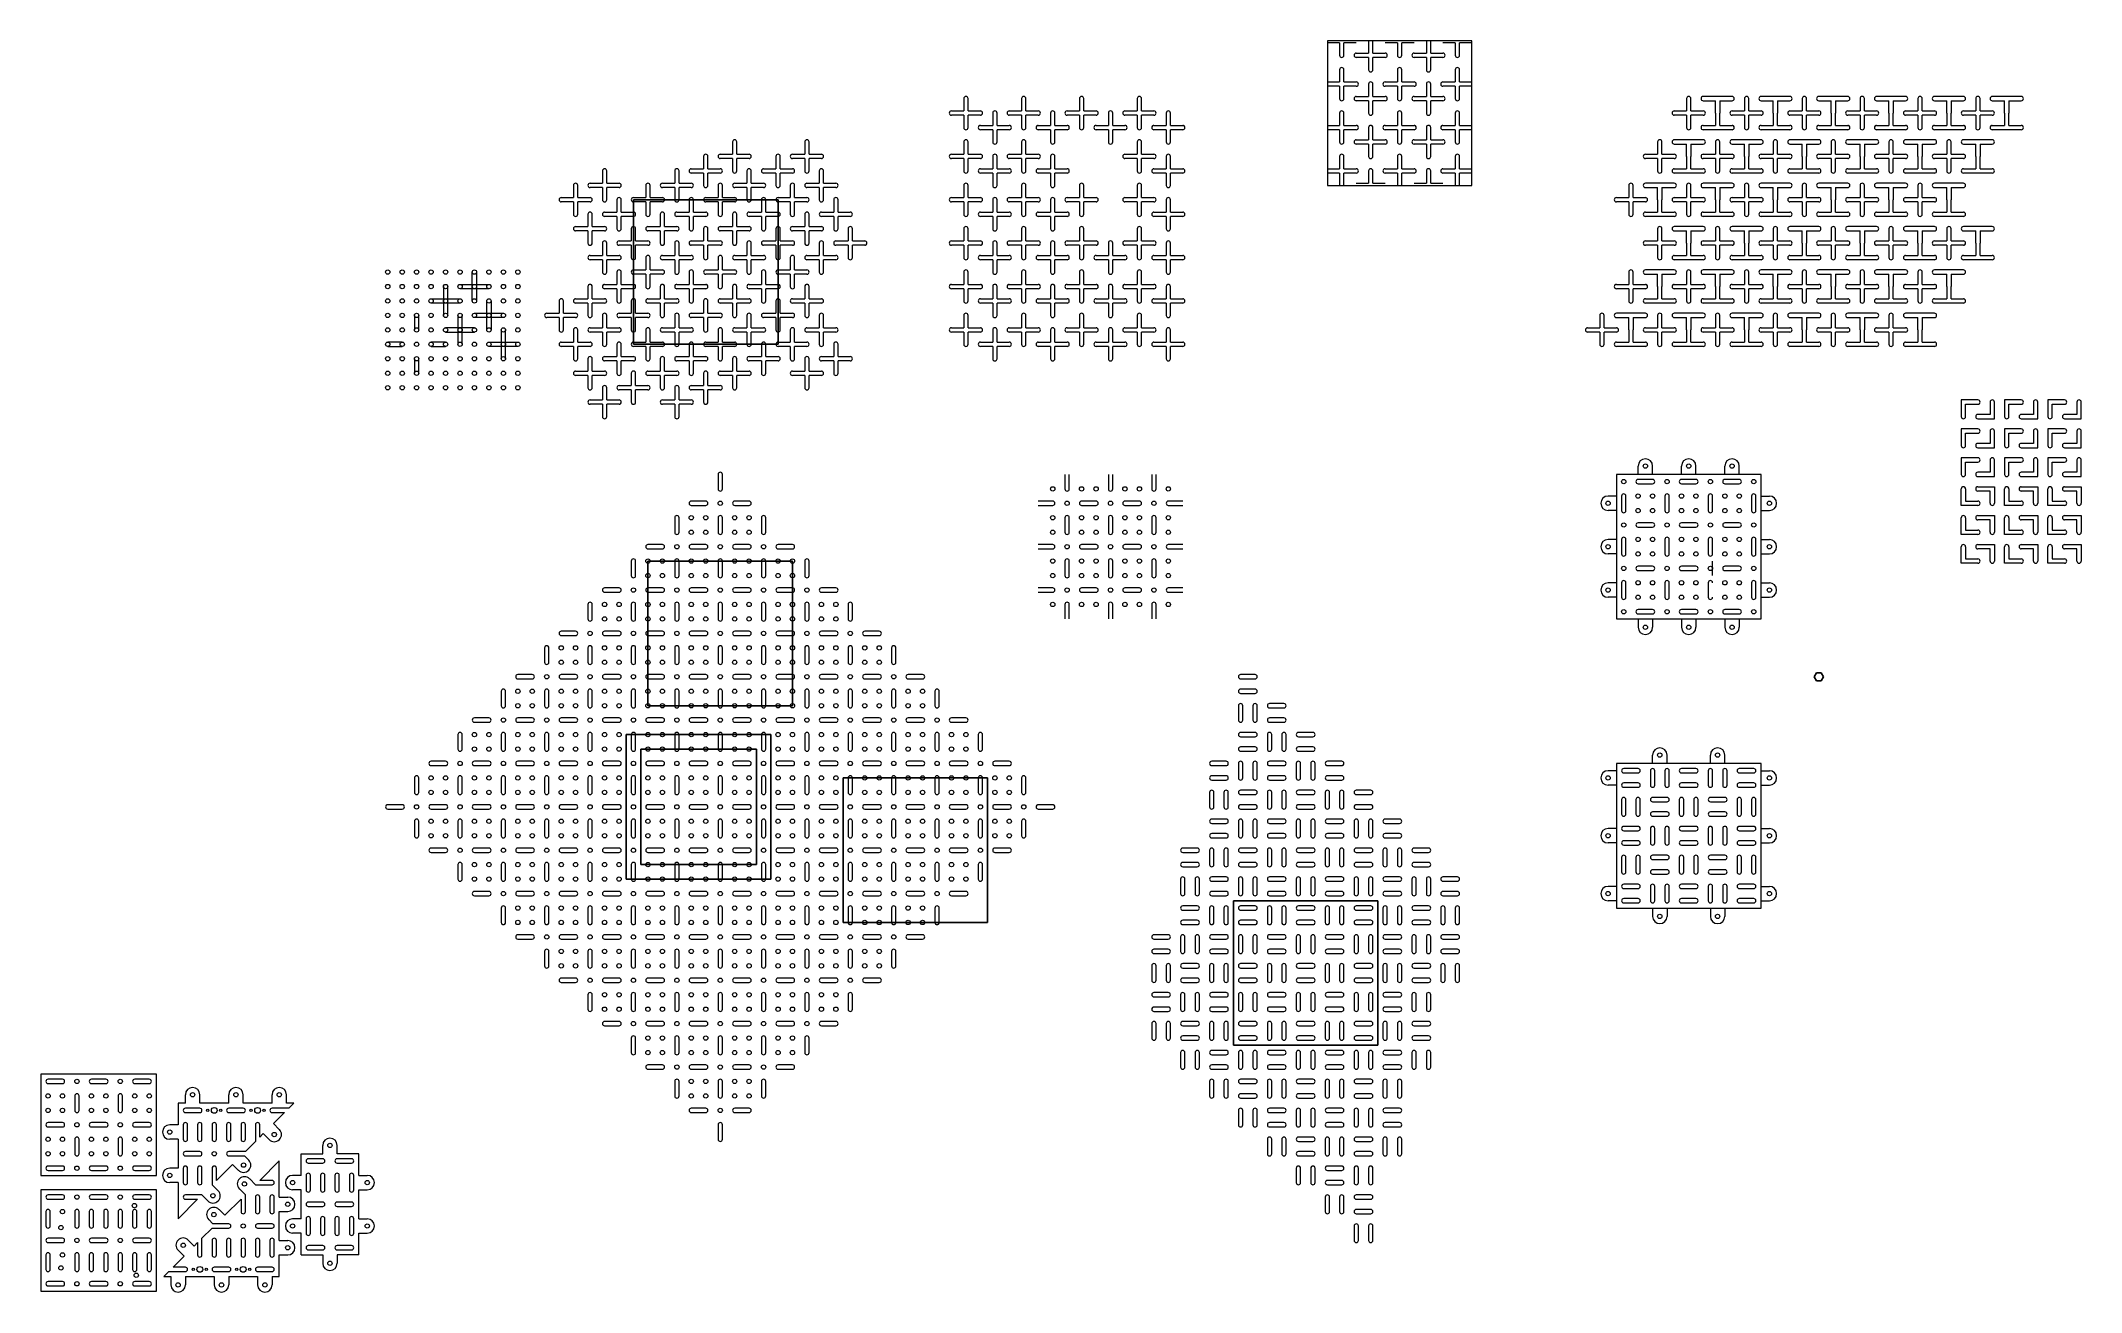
# Model space of a CAD drawing. Header units: millimetres. Extents: x -240 to 1172, y -616 to 250.
import ezdxf

# ---------------------------------------------------------------- set-up
doc = ezdxf.new("R2010")
doc.units = ezdxf.units.MM
doc.layers.get('0').update_dxf_attribs({"lineweight": 25, "true_color": 0xffffff})
doc.layers.add('20', color=3, linetype='Continuous', true_color=0x00ff00)
doc.layers.add('layer 1', color=1, linetype='Continuous', lineweight=0, true_color=0xff0000)
doc.layers.add('lazerCut', color=1, linetype='Continuous', lineweight=0, true_color=0xff0000)

# ---------------------------------------------------------------- blocks, each defined once
blk = doc.blocks.new('sweetole')
at = {"layer": 'lazerCut'}
for p, q in [((-10, 1.5), (-1.5, 1.5)), ((-1.5, 10), (-1.5, 1.5)), ((1.5, 1.5), (1.5, 10)), ((1.5, 1.5), (10, 1.5)), ((-1.5, -1.5), (-10, -1.5)), ((-1.5, -1.5), (-1.5, -10)), ((10, -1.5), (1.5, -1.5)), ((1.5, -10), (1.5, -1.5))]:
    blk.add_line(p, q, dxfattribs=at)
for centre, start, end in [((-10, 0), 90, 270), ((0, 10), 0, 180), ((10, 0), 270, 90), ((0, -10), 180, 0)]:
    blk.add_arc(centre, 1.5, start, end, dxfattribs=at)
blk = doc.blocks.new('block 2')
at = {"layer": '20'}
for p, q in [((0, 6.5), (-2.8, 4.8)), ((-2.8, 1.6), (-2.8, 4.8)), ((-2.8, 1.6), (0, 0)), ((0, 6.5), (2.8, 4.8)), ((2.8, 1.6), (0, 0)), ((2.8, 1.6), (2.8, 4.8))]:
    blk.add_line(p, q, dxfattribs=at)
blk = doc.blocks.new('block 3')
at = {"layer": '20'}
blk.add_blockref('block 2', (0, -3.2), dxfattribs=at)
blk = doc.blocks.new('unSweetHole')
at = {"layer": 'lazerCut'}
for p, q in [((10, 11.5), (-10, 11.5)), ((-10, 8.5), (-1.5, 8.5)), ((-1.5, 0), (-1.5, 8.5)), ((-1.5, 0), (-1.5, -8.5)), ((1.5, 8.5), (1.5, 0)), ((1.5, 8.5), (10, 8.5)), ((1.5, -8.5), (1.5, 0)), ((-10, -8.5), (-1.5, -8.5)), ((10, -11.5), (-10, -11.5)), ((1.5, -8.5), (10, -8.5))]:
    blk.add_line(p, q, dxfattribs=at)
for centre, start, end in [((-10, 10), 90, 270), ((10, 10), 270, 90), ((-10, -10), 90, 270), ((10, -10), 270, 90)]:
    blk.add_arc(centre, 1.5, start, end, dxfattribs=at)

msp = doc.modelspace()

# ---------------------------------------------------------------- linework, layer by layer
for p, q in [((270, 140), (170, 140)), ((170, 140), (170, 40)), ((270, 40), (270, 140)), ((170, 40), (270, 40)), ((280, -110), (180, -110)), ((180, -110), (180, -210)), ((280, -210), (280, -110)), ((180, -210), (280, -210)), ((265, -230), (165, -230)), ((165, -230), (165, -330)), ((265, -330), (265, -230)), ((255.2, -240), (175.2, -240)), ((175.2, -240), (175.2, -320)), ((255.2, -320), (255.2, -240)), ((415, -260), (315, -260)), ((315, -260), (315, -360)), ((415, -360), (415, -260)), ((175.2, -320), (255.2, -320)), ((165, -330), (265, -330)), ((685, -345), (585, -345)), ((585, -345), (585, -445)), ((685, -445), (685, -345)), ((315, -360), (415, -360)), ((585, -445), (685, -445))]:
    msp.add_line(p, q)
at = {"layer": 'layer 1'}
for centre in [(-124.5, -490), (-115.5, -490), (-94.5, -490), (-85.5, -490), (-134.5, -600), (-125.5, -600), (-104.5, -600), (-95.5, -600)]:
    msp.add_circle(centre, 0.8, dxfattribs=at)
at = {"layer": 'layer 1', "lineweight": 0}
for centre in [(-120, -490), (-90, -490), (-130, -600), (-100, -600)]:
    msp.add_circle(centre, 2, dxfattribs=at)
at = {"layer": 'lazerCut'}
for p, q in [((750, 250), (650, 250)), ((650, 250), (650, 150)), ((658.5, 248.5), (650, 248.5)), ((658.5, 248.5), (650, 248.5)), ((658.5, 248.5), (658.5, 240)), ((658.5, 248.5), (658.5, 240)), ((670, 248.5), (661.5, 248.5)), ((661.5, 240), (661.5, 248.5)), ((670, 248.5), (661.5, 248.5)), ((661.5, 240), (661.5, 248.5)), ((670, 241.5), (678.5, 241.5)), ((670, 241.5), (678.5, 241.5)), ((678.5, 250), (678.5, 241.5)), ((678.5, 250), (678.5, 241.5)), ((681.5, 241.5), (681.5, 250)), ((681.5, 241.5), (681.5, 250)), ((681.5, 241.5), (690, 241.5)), ((681.5, 241.5), (690, 241.5)), ((698.5, 248.5), (690, 248.5)), ((698.5, 248.5), (690, 248.5)), ((698.5, 248.5), (698.5, 240)), ((698.5, 248.5), (698.5, 240)), ((710, 248.5), (701.5, 248.5)), ((701.5, 240), (701.5, 248.5)), ((710, 248.5), (701.5, 248.5)), ((701.5, 240), (701.5, 248.5)), ((710, 241.5), (718.5, 241.5)), ((710, 241.5), (718.5, 241.5)), ((718.5, 250), (718.5, 241.5)), ((718.5, 250), (718.5, 241.5)), ((721.5, 241.5), (721.5, 250)), ((721.5, 241.5), (721.5, 250)), ((721.5, 241.5), (730, 241.5)), ((721.5, 241.5), (730, 241.5)), ((738.5, 248.5), (730, 248.5)), ((738.5, 248.5), (730, 248.5)), ((738.5, 248.5), (738.5, 240)), ((738.5, 248.5), (738.5, 240)), ((750, 248.5), (741.5, 248.5)), ((741.5, 240), (741.5, 248.5)), ((750, 248.5), (741.5, 248.5)), ((741.5, 240), (741.5, 248.5)), ((750, 150), (750, 250)), ((658.5, 230), (658.5, 221.5)), ((658.5, 230), (658.5, 221.5)), ((661.5, 221.5), (661.5, 230)), ((661.5, 221.5), (661.5, 230)), ((678.5, 238.5), (670, 238.5)), ((678.5, 238.5), (670, 238.5)), ((678.5, 238.5), (678.5, 230)), ((678.5, 238.5), (678.5, 230)), ((690, 238.5), (681.5, 238.5)), ((681.5, 230), (681.5, 238.5)), ((690, 238.5), (681.5, 238.5)), ((681.5, 230), (681.5, 238.5)), ((698.5, 230), (698.5, 221.5)), ((698.5, 230), (698.5, 221.5)), ((701.5, 221.5), (701.5, 230)), ((701.5, 221.5), (701.5, 230)), ((718.5, 238.5), (710, 238.5)), ((718.5, 238.5), (710, 238.5)), ((718.5, 238.5), (718.5, 230)), ((718.5, 238.5), (718.5, 230)), ((730, 238.5), (721.5, 238.5)), ((721.5, 230), (721.5, 238.5)), ((730, 238.5), (721.5, 238.5)), ((721.5, 230), (721.5, 238.5)), ((738.5, 230), (738.5, 221.5)), ((738.5, 230), (738.5, 221.5)), ((741.5, 221.5), (741.5, 230)), ((741.5, 221.5), (741.5, 230)), ((650, 221.5), (658.5, 221.5)), ((650, 221.5), (658.5, 221.5)), ((658.5, 218.5), (650, 218.5)), ((658.5, 218.5), (650, 218.5)), ((658.5, 218.5), (658.5, 210)), ((658.5, 218.5), (658.5, 210)), ((661.5, 221.5), (670, 221.5)), ((661.5, 221.5), (670, 221.5)), ((670, 218.5), (661.5, 218.5)), ((661.5, 210), (661.5, 218.5)), ((670, 218.5), (661.5, 218.5)), ((661.5, 210), (661.5, 218.5)), ((678.5, 220), (678.5, 211.5)), ((678.5, 220), (678.5, 211.5)), ((681.5, 211.5), (681.5, 220)), ((681.5, 211.5), (681.5, 220)), ((690, 221.5), (698.5, 221.5)), ((690, 221.5), (698.5, 221.5)), ((698.5, 218.5), (690, 218.5)), ((698.5, 218.5), (690, 218.5)), ((698.5, 218.5), (698.5, 210)), ((698.5, 218.5), (698.5, 210)), ((701.5, 221.5), (710, 221.5)), ((701.5, 221.5), (710, 221.5)), ((710, 218.5), (701.5, 218.5)), ((701.5, 210), (701.5, 218.5)), ((710, 218.5), (701.5, 218.5)), ((701.5, 210), (701.5, 218.5)), ((718.5, 220), (718.5, 211.5)), ((718.5, 220), (718.5, 211.5)), ((721.5, 211.5), (721.5, 220)), ((721.5, 211.5), (721.5, 220)), ((730, 221.5), (738.5, 221.5)), ((730, 221.5), (738.5, 221.5)), ((738.5, 218.5), (730, 218.5)), ((738.5, 218.5), (730, 218.5)), ((738.5, 218.5), (738.5, 210)), ((738.5, 218.5), (738.5, 210)), ((741.5, 221.5), (750, 221.5)), ((741.5, 221.5), (750, 221.5)), ((750, 218.5), (741.5, 218.5)), ((741.5, 210), (741.5, 218.5)), ((750, 218.5), (741.5, 218.5)), ((741.5, 210), (741.5, 218.5)), ((658.5, 200), (658.5, 191.5)), ((658.5, 200), (658.5, 191.5)), ((661.5, 191.5), (661.5, 200)), ((661.5, 191.5), (661.5, 200)), ((670, 211.5), (678.5, 211.5)), ((670, 211.5), (678.5, 211.5)), ((678.5, 208.5), (670, 208.5)), ((678.5, 208.5), (670, 208.5)), ((678.5, 208.5), (678.5, 200)), ((678.5, 208.5), (678.5, 200)), ((681.5, 211.5), (690, 211.5)), ((681.5, 211.5), (690, 211.5)), ((690, 208.5), (681.5, 208.5)), ((681.5, 200), (681.5, 208.5)), ((690, 208.5), (681.5, 208.5)), ((681.5, 200), (681.5, 208.5)), ((698.5, 200), (698.5, 191.5)), ((698.5, 200), (698.5, 191.5)), ((701.5, 191.5), (701.5, 200)), ((701.5, 191.5), (701.5, 200)), ((710, 211.5), (718.5, 211.5)), ((710, 211.5), (718.5, 211.5)), ((718.5, 208.5), (710, 208.5)), ((718.5, 208.5), (710, 208.5)), ((718.5, 208.5), (718.5, 200)), ((718.5, 208.5), (718.5, 200)), ((721.5, 211.5), (730, 211.5)), ((721.5, 211.5), (730, 211.5)), ((730, 208.5), (721.5, 208.5)), ((721.5, 200), (721.5, 208.5)), ((730, 208.5), (721.5, 208.5)), ((721.5, 200), (721.5, 208.5)), ((738.5, 200), (738.5, 191.5)), ((738.5, 200), (738.5, 191.5)), ((741.5, 191.5), (741.5, 200)), ((741.5, 191.5), (741.5, 200)), ((650, 191.5), (658.5, 191.5)), ((650, 191.5), (658.5, 191.5)), ((658.5, 188.5), (650, 188.5)), ((658.5, 188.5), (650, 188.5)), ((658.5, 188.5), (658.5, 180)), ((658.5, 188.5), (658.5, 180)), ((661.5, 191.5), (670, 191.5)), ((661.5, 191.5), (670, 191.5)), ((670, 188.5), (661.5, 188.5)), ((661.5, 180), (661.5, 188.5)), ((670, 188.5), (661.5, 188.5)), ((661.5, 180), (661.5, 188.5)), ((678.5, 190), (678.5, 181.5)), ((678.5, 190), (678.5, 181.5)), ((681.5, 181.5), (681.5, 190)), ((681.5, 181.5), (681.5, 190)), ((690, 191.5), (698.5, 191.5)), ((690, 191.5), (698.5, 191.5)), ((698.5, 188.5), (690, 188.5)), ((698.5, 188.5), (690, 188.5)), ((698.5, 188.5), (698.5, 180)), ((698.5, 188.5), (698.5, 180)), ((701.5, 191.5), (710, 191.5)), ((701.5, 191.5), (710, 191.5)), ((710, 188.5), (701.5, 188.5)), ((701.5, 180), (701.5, 188.5)), ((710, 188.5), (701.5, 188.5)), ((701.5, 180), (701.5, 188.5)), ((718.5, 190), (718.5, 181.5)), ((718.5, 190), (718.5, 181.5)), ((721.5, 181.5), (721.5, 190)), ((721.5, 181.5), (721.5, 190)), ((730, 191.5), (738.5, 191.5)), ((730, 191.5), (738.5, 191.5)), ((738.5, 188.5), (730, 188.5)), ((738.5, 188.5), (730, 188.5)), ((738.5, 188.5), (738.5, 180)), ((738.5, 188.5), (738.5, 180)), ((741.5, 191.5), (750, 191.5)), ((741.5, 191.5), (750, 191.5)), ((750, 188.5), (741.5, 188.5)), ((741.5, 180), (741.5, 188.5)), ((750, 188.5), (741.5, 188.5)), ((741.5, 180), (741.5, 188.5)), ((658.5, 170), (658.5, 161.5)), ((661.5, 161.5), (661.5, 170)), ((661.5, 161.5), (661.5, 170)), ((670, 181.5), (678.5, 181.5)), ((670, 181.5), (678.5, 181.5)), ((678.5, 178.5), (670, 178.5)), ((678.5, 178.5), (670, 178.5)), ((678.5, 178.5), (678.5, 170)), ((678.5, 178.5), (678.5, 170)), ((681.5, 181.5), (690, 181.5)), ((681.5, 181.5), (690, 181.5)), ((690, 178.5), (681.5, 178.5)), ((681.5, 170), (681.5, 178.5)), ((690, 178.5), (681.5, 178.5)), ((681.5, 170), (681.5, 178.5)), ((698.5, 170), (698.5, 161.5)), ((698.5, 170), (698.5, 161.5)), ((701.5, 161.5), (701.5, 170)), ((701.5, 161.5), (701.5, 170)), ((710, 181.5), (718.5, 181.5)), ((710, 181.5), (718.5, 181.5)), ((718.5, 178.5), (710, 178.5)), ((718.5, 178.5), (710, 178.5)), ((718.5, 178.5), (718.5, 170)), ((721.5, 181.5), (730, 181.5)), ((721.5, 181.5), (730, 181.5)), ((730, 178.5), (721.5, 178.5)), ((721.5, 170), (721.5, 178.5)), ((730, 178.5), (721.5, 178.5)), ((738.5, 170), (738.5, 161.5)), ((738.5, 170), (738.5, 161.5)), ((741.5, 161.5), (741.5, 170)), ((741.5, 161.5), (741.5, 170)), ((650, 161.5), (658.5, 161.5)), ((650, 161.5), (658.5, 161.5)), ((658.5, 158.5), (650, 158.5)), ((658.5, 158.5), (650, 158.5)), ((658.5, 158.5), (658.5, 150)), ((658.5, 158.5), (658.5, 150)), ((661.5, 161.5), (670, 161.5)), ((661.5, 161.5), (670, 161.5)), ((670, 158.5), (661.5, 158.5)), ((661.5, 150), (661.5, 158.5)), ((670, 158.5), (661.5, 158.5)), ((661.5, 150), (661.5, 158.5)), ((678.5, 160), (678.5, 151.5)), ((678.5, 160), (678.5, 151.5)), ((681.5, 151.5), (681.5, 160)), ((681.5, 151.5), (681.5, 160)), ((690, 161.5), (698.5, 161.5)), ((690, 161.5), (698.5, 161.5)), ((698.5, 158.5), (690, 158.5)), ((698.5, 158.5), (690, 158.5)), ((698.5, 158.5), (698.5, 150)), ((698.5, 158.5), (698.5, 150)), ((701.5, 161.5), (710, 161.5)), ((701.5, 161.5), (710, 161.5)), ((710, 158.5), (701.5, 158.5)), ((701.5, 150), (701.5, 158.5)), ((710, 158.5), (701.5, 158.5)), ((701.5, 150), (701.5, 158.5)), ((718.5, 160), (718.5, 151.5)), ((718.5, 160), (718.5, 151.5)), ((721.5, 151.5), (721.5, 160)), ((721.5, 151.5), (721.5, 160)), ((730, 161.5), (738.5, 161.5)), ((730, 161.5), (738.5, 161.5)), ((738.5, 158.5), (730, 158.5)), ((738.5, 158.5), (730, 158.5)), ((738.5, 158.5), (738.5, 150)), ((738.5, 158.5), (738.5, 150)), ((741.5, 161.5), (750, 161.5)), ((741.5, 161.5), (750, 161.5)), ((750, 158.5), (741.5, 158.5)), ((741.5, 150), (741.5, 158.5)), ((750, 158.5), (741.5, 158.5)), ((741.5, 150), (741.5, 158.5)), ((650, 150), (750, 150)), ((670, 151.5), (678.5, 151.5)), ((670, 151.5), (678.5, 151.5)), ((681.5, 151.5), (690, 151.5)), ((681.5, 151.5), (690, 151.5)), ((710, 151.5), (718.5, 151.5)), ((710, 151.5), (718.5, 151.5)), ((721.5, 151.5), (730, 151.5)), ((721.5, 151.5), (730, 151.5)), ((58.5, 70), (58.5, 90)), ((61.5, 90), (61.5, 70)), ((30, 71.5), (50, 71.5)), ((38.5, 80), (38.5, 60)), ((41.5, 60), (41.5, 80)), ((50, 81.5), (70, 81.5)), ((70, 78.5), (50, 78.5)), ((18.5, 60), (18.5, 50)), ((21.5, 50), (21.5, 60)), ((50, 68.5), (30, 68.5)), ((48.5, 60), (48.5, 40)), ((51.5, 40), (51.5, 60)), ((60, 61.5), (80, 61.5)), ((80, 58.5), (60, 58.5)), ((68.5, 50), (68.5, 70)), ((71.5, 70), (71.5, 50)), ((60, 51.5), (40, 51.5)), ((40, 48.5), (60, 48.5)), ((78.5, 50), (78.5, 30)), ((81.5, 30), (81.5, 50)), ((10, 41.5), (0, 41.5)), ((0, 38.5), (10, 38.5)), ((18.5, 30), (18.5, 20)), ((21.5, 20), (21.5, 30)), ((40, 41.5), (30, 41.5)), ((30, 38.5), (40, 38.5)), ((70, 41.5), (90, 41.5)), ((90, 38.5), (70, 38.5)), ((1100, 1.5), (1088.5, 1.5)), ((1088.5, 1.5), (1088.5, -10)), ((1130, 1.5), (1118.5, 1.5)), ((1118.5, 1.5), (1118.5, -10)), ((1160, 1.5), (1148.5, 1.5)), ((1148.5, 1.5), (1148.5, -10)), ((1091.5, -1.5), (1100, -1.5)), ((1091.5, -10), (1091.5, -1.5)), ((1108.5, -8.5), (1100, -8.5)), ((1100, -11.5), (1111.5, -11.5)), ((1108.5, 0), (1108.5, -8.5)), ((1111.5, -11.5), (1111.5, 0)), ((1121.5, -1.5), (1130, -1.5)), ((1121.5, -10), (1121.5, -1.5)), ((1138.5, -8.5), (1130, -8.5)), ((1130, -11.5), (1141.5, -11.5)), ((1138.5, 0), (1138.5, -8.5)), ((1141.5, -11.5), (1141.5, 0)), ((1151.5, -1.5), (1160, -1.5)), ((1151.5, -10), (1151.5, -1.5)), ((1168.5, -8.5), (1160, -8.5)), ((1160, -11.5), (1171.5, -11.5)), ((1168.5, 0), (1168.5, -8.5)), ((1171.5, -11.5), (1171.5, 0)), ((1100, -18.5), (1088.5, -18.5)), ((1088.5, -18.5), (1088.5, -30)), ((1091.5, -21.5), (1100, -21.5)), ((1091.5, -30), (1091.5, -21.5)), ((1108.5, -20), (1108.5, -28.5)), ((1111.5, -31.5), (1111.5, -20)), ((1130, -18.5), (1118.5, -18.5)), ((1118.5, -18.5), (1118.5, -30)), ((1121.5, -21.5), (1130, -21.5)), ((1121.5, -30), (1121.5, -21.5)), ((1138.5, -20), (1138.5, -28.5)), ((1141.5, -31.5), (1141.5, -20)), ((1160, -18.5), (1148.5, -18.5)), ((1148.5, -18.5), (1148.5, -30)), ((1151.5, -21.5), (1160, -21.5)), ((1151.5, -30), (1151.5, -21.5)), ((1168.5, -20), (1168.5, -28.5)), ((1171.5, -31.5), (1171.5, -20)), ((1100, -38.5), (1088.5, -38.5)), ((1088.5, -38.5), (1088.5, -50)), ((1091.5, -41.5), (1100, -41.5)), ((1091.5, -50), (1091.5, -41.5)), ((1108.5, -28.5), (1100, -28.5)), ((1100, -31.5), (1111.5, -31.5)), ((1108.5, -40), (1108.5, -48.5)), ((1111.5, -51.5), (1111.5, -40)), ((1130, -38.5), (1118.5, -38.5)), ((1118.5, -38.5), (1118.5, -50)), ((1121.5, -41.5), (1130, -41.5)), ((1121.5, -50), (1121.5, -41.5)), ((1138.5, -28.5), (1130, -28.5)), ((1130, -31.5), (1141.5, -31.5)), ((1138.5, -40), (1138.5, -48.5)), ((1141.5, -51.5), (1141.5, -40)), ((1160, -38.5), (1148.5, -38.5)), ((1148.5, -38.5), (1148.5, -50)), ((1151.5, -41.5), (1160, -41.5)), ((1151.5, -50), (1151.5, -41.5)), ((1168.5, -28.5), (1160, -28.5)), ((1160, -31.5), (1171.5, -31.5)), ((1168.5, -40), (1168.5, -48.5)), ((1171.5, -51.5), (1171.5, -40)), ((228.5, -50), (228.5, -60)), ((231.5, -60), (231.5, -50)), ((468.5, -50), (468.5, -60)), ((471.5, -60), (471.5, -50)), ((498.5, -50), (498.5, -60)), ((501.5, -60), (501.5, -50)), ((528.5, -50), (528.5, -60)), ((531.5, -60), (531.5, -50)), ((950, -50), (850, -50)), ((850, -50), (850, -150)), ((865, -50), (865, -44.2)), ((875, -53.5), (865, -53.5)), ((875, -50), (875, -44.2)), ((895, -50), (895, -44.2)), ((905, -53.5), (895, -53.5)), ((905, -50), (905, -44.2)), ((925, -50), (925, -44.2)), ((935, -53.5), (925, -53.5)), ((935, -50), (935, -44.2)), ((950, -150), (950, -50)), ((1108.5, -48.5), (1100, -48.5)), ((1100, -51.5), (1111.5, -51.5)), ((1138.5, -48.5), (1130, -48.5)), ((1130, -51.5), (1141.5, -51.5)), ((1168.5, -48.5), (1160, -48.5)), ((1160, -51.5), (1171.5, -51.5)), ((220, -68.5), (210, -68.5)), ((250, -68.5), (240, -68.5)), ((460, -68.5), (450, -68.5)), ((490, -68.5), (480, -68.5)), ((520, -68.5), (510, -68.5)), ((550, -68.5), (540, -68.5)), ((850, -65), (844.2, -65)), ((853.5, -65), (853.5, -75)), ((856.5, -75), (856.5, -65)), ((865, -56.5), (875, -56.5)), ((883.5, -65), (883.5, -75)), ((886.5, -75), (886.5, -65)), ((895, -56.5), (905, -56.5)), ((913.5, -65), (913.5, -75)), ((916.5, -75), (916.5, -65)), ((925, -56.5), (935, -56.5)), ((943.5, -65), (943.5, -75)), ((946.5, -75), (946.5, -65)), ((950, -65), (955.8, -65)), ((1088.5, -71.5), (1088.5, -60)), ((1091.5, -60), (1091.5, -68.5)), ((1091.5, -68.5), (1100, -68.5)), ((1100, -58.5), (1111.5, -58.5)), ((1108.5, -61.5), (1100, -61.5)), ((1108.5, -70), (1108.5, -61.5)), ((1111.5, -58.5), (1111.5, -70)), ((1118.5, -71.5), (1118.5, -60)), ((1121.5, -60), (1121.5, -68.5)), ((1121.5, -68.5), (1130, -68.5)), ((1130, -58.5), (1141.5, -58.5)), ((1138.5, -61.5), (1130, -61.5)), ((1138.5, -70), (1138.5, -61.5)), ((1141.5, -58.5), (1141.5, -70)), ((1148.5, -71.5), (1148.5, -60)), ((1151.5, -60), (1151.5, -68.5)), ((1151.5, -68.5), (1160, -68.5)), ((1160, -58.5), (1171.5, -58.5)), ((1168.5, -61.5), (1160, -61.5)), ((1168.5, -70), (1168.5, -61.5)), ((1171.5, -58.5), (1171.5, -70)), ((198.5, -80), (198.5, -90)), ((201.5, -90), (201.5, -80)), ((210, -71.5), (220, -71.5)), ((228.5, -80), (228.5, -90)), ((231.5, -90), (231.5, -80)), ((240, -71.5), (250, -71.5)), ((258.5, -80), (258.5, -90)), ((261.5, -90), (261.5, -80)), ((450, -71.5), (460, -71.5)), ((468.5, -80), (468.5, -90)), ((471.5, -90), (471.5, -80)), ((480, -71.5), (490, -71.5)), ((498.5, -80), (498.5, -90)), ((501.5, -90), (501.5, -80)), ((510, -71.5), (520, -71.5)), ((528.5, -80), (528.5, -90)), ((531.5, -90), (531.5, -80)), ((540, -71.5), (550, -71.5)), ((850, -75), (844.2, -75)), ((875, -83.5), (865, -83.5)), ((905, -83.5), (895, -83.5)), ((935, -83.5), (925, -83.5)), ((950, -75), (955.8, -75)), ((1100, -71.5), (1088.5, -71.5)), ((1088.5, -91.5), (1088.5, -80)), ((1091.5, -80), (1091.5, -88.5)), ((1100, -78.5), (1111.5, -78.5)), ((1108.5, -81.5), (1100, -81.5)), ((1108.5, -90), (1108.5, -81.5)), ((1111.5, -78.5), (1111.5, -90)), ((1130, -71.5), (1118.5, -71.5)), ((1118.5, -91.5), (1118.5, -80)), ((1121.5, -80), (1121.5, -88.5)), ((1130, -78.5), (1141.5, -78.5)), ((1138.5, -81.5), (1130, -81.5)), ((1138.5, -90), (1138.5, -81.5)), ((1141.5, -78.5), (1141.5, -90)), ((1160, -71.5), (1148.5, -71.5)), ((1148.5, -91.5), (1148.5, -80)), ((1151.5, -80), (1151.5, -88.5)), ((1160, -78.5), (1171.5, -78.5)), ((1168.5, -81.5), (1160, -81.5)), ((1168.5, -90), (1168.5, -81.5)), ((1171.5, -78.5), (1171.5, -90)), ((190, -98.5), (180, -98.5)), ((220, -98.5), (210, -98.5)), ((250, -98.5), (240, -98.5)), ((280, -98.5), (270, -98.5)), ((460, -98.5), (450, -98.5)), ((490, -98.5), (480, -98.5)), ((520, -98.5), (510, -98.5)), ((550, -98.5), (540, -98.5)), ((850, -95), (844.2, -95)), ((853.5, -95), (853.5, -105)), ((856.5, -105), (856.5, -95)), ((865, -86.5), (875, -86.5)), ((883.5, -95), (883.5, -105)), ((886.5, -105), (886.5, -95)), ((895, -86.5), (905, -86.5)), ((913.5, -95), (913.5, -105)), ((916.5, -105), (916.5, -95)), ((925, -86.5), (935, -86.5)), ((943.5, -95), (943.5, -105)), ((946.5, -105), (946.5, -95)), ((950, -95), (955.8, -95)), ((1100, -91.5), (1088.5, -91.5)), ((1091.5, -88.5), (1100, -88.5)), ((1100, -98.5), (1111.5, -98.5)), ((1111.5, -98.5), (1111.5, -110)), ((1130, -91.5), (1118.5, -91.5)), ((1121.5, -88.5), (1130, -88.5)), ((1130, -98.5), (1141.5, -98.5)), ((1141.5, -98.5), (1141.5, -110)), ((1160, -91.5), (1148.5, -91.5)), ((1151.5, -88.5), (1160, -88.5)), ((1160, -98.5), (1171.5, -98.5)), ((1171.5, -98.5), (1171.5, -110)), ((168.5, -110), (168.5, -120)), ((171.5, -120), (171.5, -110)), ((180, -101.5), (190, -101.5)), ((198.5, -110), (198.5, -120)), ((201.5, -120), (201.5, -110)), ((210, -101.5), (220, -101.5)), ((228.5, -110), (228.5, -120)), ((231.5, -120), (231.5, -110)), ((240, -101.5), (250, -101.5)), ((258.5, -110), (258.5, -120)), ((261.5, -120), (261.5, -110)), ((270, -101.5), (280, -101.5)), ((288.5, -110), (288.5, -120)), ((291.5, -120), (291.5, -110)), ((450, -101.5), (460, -101.5)), ((468.5, -110), (468.5, -120)), ((471.5, -120), (471.5, -110)), ((480, -101.5), (490, -101.5)), ((498.5, -110), (498.5, -120)), ((501.5, -120), (501.5, -110)), ((510, -101.5), (520, -101.5)), ((528.5, -110), (528.5, -120)), ((531.5, -120), (531.5, -110)), ((540, -101.5), (550, -101.5)), ((850, -105), (844.2, -105)), ((916.5, -120), (916.5, -110)), ((950, -105), (955.8, -105)), ((1088.5, -111.5), (1088.5, -100)), ((1100, -111.5), (1088.5, -111.5)), ((1091.5, -100), (1091.5, -108.5)), ((1091.5, -108.5), (1100, -108.5)), ((1108.5, -101.5), (1100, -101.5)), ((1108.5, -110), (1108.5, -101.5)), ((1118.5, -111.5), (1118.5, -100)), ((1130, -111.5), (1118.5, -111.5)), ((1121.5, -100), (1121.5, -108.5)), ((1121.5, -108.5), (1130, -108.5)), ((1138.5, -101.5), (1130, -101.5)), ((1138.5, -110), (1138.5, -101.5)), ((1148.5, -111.5), (1148.5, -100)), ((1160, -111.5), (1148.5, -111.5)), ((1151.5, -100), (1151.5, -108.5)), ((1151.5, -108.5), (1160, -108.5)), ((1168.5, -101.5), (1160, -101.5)), ((1168.5, -110), (1168.5, -101.5)), ((850, -125), (844.2, -125)), ((853.5, -125), (853.5, -135)), ((856.5, -135), (856.5, -125)), ((875, -113.5), (865, -113.5)), ((865, -116.5), (875, -116.5)), ((883.5, -125), (883.5, -135)), ((886.5, -135), (886.5, -125)), ((905, -113.5), (895, -113.5)), ((895, -116.5), (905, -116.5)), ((913.5, -125), (913.5, -135)), ((935, -113.5), (925, -113.5)), ((925, -116.5), (935, -116.5)), ((943.5, -125), (943.5, -135)), ((946.5, -135), (946.5, -125)), ((950, -125), (955.8, -125)), ((138.5, -140), (138.5, -150)), ((141.5, -150), (141.5, -140)), ((160, -128.5), (150, -128.5)), ((150, -131.5), (160, -131.5)), ((168.5, -140), (168.5, -150)), ((171.5, -150), (171.5, -140)), ((190, -128.5), (180, -128.5)), ((180, -131.5), (190, -131.5)), ((198.5, -140), (198.5, -150)), ((201.5, -150), (201.5, -140)), ((220, -128.5), (210, -128.5)), ((210, -131.5), (220, -131.5)), ((228.5, -140), (228.5, -150)), ((231.5, -150), (231.5, -140)), ((250, -128.5), (240, -128.5)), ((240, -131.5), (250, -131.5)), ((258.5, -140), (258.5, -150)), ((261.5, -150), (261.5, -140)), ((280, -128.5), (270, -128.5)), ((270, -131.5), (280, -131.5)), ((288.5, -140), (288.5, -150)), ((291.5, -150), (291.5, -140)), ((310, -128.5), (300, -128.5)), ((300, -131.5), (310, -131.5)), ((318.5, -140), (318.5, -150)), ((321.5, -150), (321.5, -140)), ((460, -128.5), (450, -128.5)), ((450, -131.5), (460, -131.5)), ((468.5, -140), (468.5, -150)), ((471.5, -150), (471.5, -140)), ((490, -128.5), (480, -128.5)), ((480, -131.5), (490, -131.5)), ((498.5, -140), (498.5, -150)), ((501.5, -150), (501.5, -140)), ((520, -128.5), (510, -128.5)), ((510, -131.5), (520, -131.5)), ((528.5, -140), (528.5, -150)), ((531.5, -150), (531.5, -140)), ((550, -128.5), (540, -128.5)), ((540, -131.5), (550, -131.5)), ((850, -135), (844.2, -135)), ((950, -135), (955.8, -135)), ((850, -150), (950, -150)), ((875, -143.5), (865, -143.5)), ((865, -146.5), (875, -146.5)), ((865, -150), (865, -155.8)), ((875, -150), (875, -155.8)), ((905, -143.5), (895, -143.5)), ((895, -146.5), (905, -146.5)), ((895, -150), (895, -155.8)), ((905, -150), (905, -155.8)), ((935, -143.5), (925, -143.5)), ((925, -146.5), (935, -146.5)), ((925, -150), (925, -155.8)), ((935, -150), (935, -155.8)), ((130, -158.5), (120, -158.5)), ((120, -161.5), (130, -161.5)), ((160, -158.5), (150, -158.5)), ((150, -161.5), (160, -161.5)), ((190, -158.5), (180, -158.5)), ((180, -161.5), (190, -161.5)), ((220, -158.5), (210, -158.5)), ((210, -161.5), (220, -161.5)), ((250, -158.5), (240, -158.5)), ((240, -161.5), (250, -161.5)), ((280, -158.5), (270, -158.5)), ((270, -161.5), (280, -161.5)), ((310, -158.5), (300, -158.5)), ((300, -161.5), (310, -161.5)), ((340, -158.5), (330, -158.5)), ((330, -161.5), (340, -161.5)), ((108.5, -170), (108.5, -180)), ((111.5, -180), (111.5, -170)), ((138.5, -170), (138.5, -180)), ((141.5, -180), (141.5, -170)), ((168.5, -170), (168.5, -180)), ((171.5, -180), (171.5, -170)), ((198.5, -170), (198.5, -180)), ((201.5, -180), (201.5, -170)), ((228.5, -170), (228.5, -180)), ((231.5, -180), (231.5, -170)), ((258.5, -170), (258.5, -180)), ((261.5, -180), (261.5, -170)), ((288.5, -170), (288.5, -180)), ((291.5, -180), (291.5, -170)), ((318.5, -170), (318.5, -180)), ((321.5, -180), (321.5, -170)), ((348.5, -170), (348.5, -180)), ((351.5, -180), (351.5, -170)), ((100, -188.5), (90, -188.5)), ((90, -191.5), (100, -191.5)), ((130, -188.5), (120, -188.5)), ((120, -191.5), (130, -191.5)), ((160, -188.5), (150, -188.5)), ((150, -191.5), (160, -191.5)), ((190, -188.5), (180, -188.5)), ((180, -191.5), (190, -191.5)), ((220, -188.5), (210, -188.5)), ((210, -191.5), (220, -191.5)), ((250, -188.5), (240, -188.5)), ((240, -191.5), (250, -191.5)), ((280, -188.5), (270, -188.5)), ((270, -191.5), (280, -191.5)), ((310, -188.5), (300, -188.5)), ((300, -191.5), (310, -191.5)), ((340, -188.5), (330, -188.5)), ((330, -191.5), (340, -191.5)), ((370, -188.5), (360, -188.5)), ((360, -191.5), (370, -191.5)), ((600, -188.5), (590, -188.5)), ((590, -191.5), (600, -191.5)), ((78.5, -200), (78.5, -210)), ((81.5, -210), (81.5, -200)), ((108.5, -200), (108.5, -210)), ((111.5, -210), (111.5, -200)), ((138.5, -200), (138.5, -210)), ((141.5, -210), (141.5, -200)), ((168.5, -200), (168.5, -210)), ((171.5, -210), (171.5, -200)), ((198.5, -200), (198.5, -210)), ((201.5, -210), (201.5, -200)), ((228.5, -200), (228.5, -210)), ((231.5, -210), (231.5, -200)), ((258.5, -200), (258.5, -210)), ((261.5, -210), (261.5, -200)), ((288.5, -200), (288.5, -210)), ((291.5, -210), (291.5, -200)), ((318.5, -200), (318.5, -210)), ((321.5, -210), (321.5, -200)), ((348.5, -200), (348.5, -210)), ((351.5, -210), (351.5, -200)), ((378.5, -200), (378.5, -210)), ((381.5, -210), (381.5, -200)), ((588.5, -210), (588.5, -220)), ((600, -198.5), (590, -198.5)), ((590, -201.5), (600, -201.5)), ((591.5, -220), (591.5, -210)), ((598.5, -210), (598.5, -220)), ((601.5, -220), (601.5, -210)), ((620, -208.5), (610, -208.5)), ((610, -211.5), (620, -211.5)), ((70, -218.5), (60, -218.5)), ((60, -221.5), (70, -221.5)), ((100, -218.5), (90, -218.5)), ((90, -221.5), (100, -221.5)), ((130, -218.5), (120, -218.5)), ((120, -221.5), (130, -221.5)), ((160, -218.5), (150, -218.5)), ((150, -221.5), (160, -221.5)), ((190, -218.5), (180, -218.5)), ((180, -221.5), (190, -221.5)), ((220, -218.5), (210, -218.5)), ((210, -221.5), (220, -221.5)), ((250, -218.5), (240, -218.5)), ((240, -221.5), (250, -221.5)), ((280, -218.5), (270, -218.5)), ((270, -221.5), (280, -221.5)), ((310, -218.5), (300, -218.5)), ((300, -221.5), (310, -221.5)), ((340, -218.5), (330, -218.5)), ((330, -221.5), (340, -221.5)), ((370, -218.5), (360, -218.5)), ((360, -221.5), (370, -221.5)), ((400, -218.5), (390, -218.5)), ((390, -221.5), (400, -221.5)), ((620, -218.5), (610, -218.5)), ((610, -221.5), (620, -221.5)), ((48.5, -230), (48.5, -240)), ((51.5, -240), (51.5, -230)), ((78.5, -230), (78.5, -240)), ((81.5, -240), (81.5, -230)), ((108.5, -230), (108.5, -240)), ((111.5, -240), (111.5, -230)), ((138.5, -230), (138.5, -240)), ((141.5, -240), (141.5, -230)), ((168.5, -230), (168.5, -240)), ((171.5, -240), (171.5, -230)), ((198.5, -230), (198.5, -240)), ((201.5, -240), (201.5, -230)), ((228.5, -230), (228.5, -240)), ((231.5, -240), (231.5, -230)), ((258.5, -230), (258.5, -240)), ((261.5, -240), (261.5, -230)), ((288.5, -230), (288.5, -240)), ((291.5, -240), (291.5, -230)), ((318.5, -230), (318.5, -240)), ((321.5, -240), (321.5, -230)), ((348.5, -230), (348.5, -240)), ((351.5, -240), (351.5, -230)), ((378.5, -230), (378.5, -240)), ((381.5, -240), (381.5, -230)), ((408.5, -230), (408.5, -240)), ((411.5, -240), (411.5, -230)), ((600, -228.5), (590, -228.5)), ((590, -231.5), (600, -231.5)), ((600, -238.5), (590, -238.5)), ((608.5, -230), (608.5, -240)), ((611.5, -240), (611.5, -230)), ((618.5, -230), (618.5, -240)), ((621.5, -240), (621.5, -230)), ((640, -228.5), (630, -228.5)), ((630, -231.5), (640, -231.5)), ((640, -238.5), (630, -238.5)), ((40, -248.5), (30, -248.5)), ((30, -251.5), (40, -251.5)), ((70, -248.5), (60, -248.5)), ((60, -251.5), (70, -251.5)), ((100, -248.5), (90, -248.5)), ((90, -251.5), (100, -251.5)), ((130, -248.5), (120, -248.5)), ((120, -251.5), (130, -251.5)), ((160, -248.5), (150, -248.5)), ((150, -251.5), (160, -251.5)), ((190, -248.5), (180, -248.5)), ((180, -251.5), (190, -251.5)), ((220, -248.5), (210, -248.5)), ((210, -251.5), (220, -251.5)), ((250, -248.5), (240, -248.5)), ((240, -251.5), (250, -251.5)), ((280, -248.5), (270, -248.5)), ((270, -251.5), (280, -251.5)), ((310, -248.5), (300, -248.5)), ((300, -251.5), (310, -251.5)), ((340, -248.5), (330, -248.5)), ((330, -251.5), (340, -251.5)), ((370, -248.5), (360, -248.5)), ((360, -251.5), (370, -251.5)), ((400, -248.5), (390, -248.5)), ((390, -251.5), (400, -251.5)), ((430, -248.5), (420, -248.5)), ((420, -251.5), (430, -251.5)), ((580, -248.5), (570, -248.5)), ((570, -251.5), (580, -251.5)), ((588.5, -250), (588.5, -260)), ((590, -241.5), (600, -241.5)), ((591.5, -260), (591.5, -250)), ((598.5, -250), (598.5, -260)), ((601.5, -260), (601.5, -250)), ((620, -248.5), (610, -248.5)), ((610, -251.5), (620, -251.5)), ((628.5, -250), (628.5, -260)), ((630, -241.5), (640, -241.5)), ((631.5, -260), (631.5, -250)), ((638.5, -250), (638.5, -260)), ((641.5, -260), (641.5, -250)), ((660, -248.5), (650, -248.5)), ((650, -251.5), (660, -251.5)), ((950, -250), (850, -250)), ((850, -250), (850, -350)), ((865, -253.5), (855, -253.5)), ((875, -250), (875, -244.2)), ((885, -250), (885, -244.2)), ((905, -253.5), (895, -253.5)), ((915, -250), (915, -244.2)), ((925, -250), (925, -244.2)), ((945, -253.5), (935, -253.5)), ((950, -350), (950, -250)), ((18.5, -260), (18.5, -270)), ((21.5, -270), (21.5, -260)), ((48.5, -260), (48.5, -270)), ((51.5, -270), (51.5, -260)), ((78.5, -260), (78.5, -270)), ((81.5, -270), (81.5, -260)), ((108.5, -260), (108.5, -270)), ((111.5, -270), (111.5, -260)), ((138.5, -260), (138.5, -270)), ((141.5, -270), (141.5, -260)), ((168.5, -260), (168.5, -270)), ((171.5, -270), (171.5, -260)), ((198.5, -260), (198.5, -270)), ((201.5, -270), (201.5, -260)), ((228.5, -260), (228.5, -270)), ((231.5, -270), (231.5, -260)), ((258.5, -260), (258.5, -270)), ((261.5, -270), (261.5, -260)), ((288.5, -260), (288.5, -270)), ((291.5, -270), (291.5, -260)), ((318.5, -260), (318.5, -270)), ((321.5, -270), (321.5, -260)), ((348.5, -260), (348.5, -270)), ((351.5, -270), (351.5, -260)), ((378.5, -260), (378.5, -270)), ((381.5, -270), (381.5, -260)), ((408.5, -260), (408.5, -270)), ((411.5, -270), (411.5, -260)), ((438.5, -260), (438.5, -270)), ((441.5, -270), (441.5, -260)), ((580, -258.5), (570, -258.5)), ((570, -261.5), (580, -261.5)), ((620, -258.5), (610, -258.5)), ((610, -261.5), (620, -261.5)), ((660, -258.5), (650, -258.5)), ((650, -261.5), (660, -261.5)), ((850, -255), (844.2, -255)), ((850, -265), (844.2, -265)), ((855, -256.5), (865, -256.5)), ((865, -263.5), (855, -263.5)), ((855, -266.5), (865, -266.5)), ((873.5, -255), (873.5, -265)), ((876.5, -265), (876.5, -255)), ((883.5, -255), (883.5, -265)), ((886.5, -265), (886.5, -255)), ((895, -256.5), (905, -256.5)), ((905, -263.5), (895, -263.5)), ((895, -266.5), (905, -266.5)), ((913.5, -255), (913.5, -265)), ((916.5, -265), (916.5, -255)), ((923.5, -255), (923.5, -265)), ((926.5, -265), (926.5, -255)), ((935, -256.5), (945, -256.5)), ((945, -263.5), (935, -263.5)), ((935, -266.5), (945, -266.5)), ((950, -255), (955.8, -255)), ((950, -265), (955.8, -265)), ((10, -278.5), (0, -278.5)), ((0, -281.5), (10, -281.5)), ((40, -278.5), (30, -278.5)), ((30, -281.5), (40, -281.5)), ((70, -278.5), (60, -278.5)), ((60, -281.5), (70, -281.5)), ((100, -278.5), (90, -278.5)), ((90, -281.5), (100, -281.5)), ((130, -278.5), (120, -278.5)), ((120, -281.5), (130, -281.5)), ((160, -278.5), (150, -278.5)), ((150, -281.5), (160, -281.5)), ((190, -278.5), (180, -278.5)), ((180, -281.5), (190, -281.5)), ((220, -278.5), (210, -278.5)), ((210, -281.5), (220, -281.5)), ((250, -278.5), (240, -278.5)), ((240, -281.5), (250, -281.5)), ((280, -278.5), (270, -278.5)), ((270, -281.5), (280, -281.5)), ((310, -278.5), (300, -278.5)), ((300, -281.5), (310, -281.5)), ((340, -278.5), (330, -278.5)), ((330, -281.5), (340, -281.5)), ((370, -278.5), (360, -278.5)), ((360, -281.5), (370, -281.5)), ((400, -278.5), (390, -278.5)), ((390, -281.5), (400, -281.5)), ((430, -278.5), (420, -278.5)), ((420, -281.5), (430, -281.5)), ((460, -278.5), (450, -278.5)), ((450, -281.5), (460, -281.5)), ((568.5, -270), (568.5, -280)), ((571.5, -280), (571.5, -270)), ((578.5, -270), (578.5, -280)), ((581.5, -280), (581.5, -270)), ((600, -268.5), (590, -268.5)), ((590, -271.5), (600, -271.5)), ((600, -278.5), (590, -278.5)), ((590, -281.5), (600, -281.5)), ((608.5, -270), (608.5, -280)), ((611.5, -280), (611.5, -270)), ((618.5, -270), (618.5, -280)), ((621.5, -280), (621.5, -270)), ((640, -268.5), (630, -268.5)), ((630, -271.5), (640, -271.5)), ((640, -278.5), (630, -278.5)), ((630, -281.5), (640, -281.5)), ((648.5, -270), (648.5, -280)), ((651.5, -280), (651.5, -270)), ((658.5, -270), (658.5, -280)), ((661.5, -280), (661.5, -270)), ((680, -268.5), (670, -268.5)), ((670, -271.5), (680, -271.5)), ((680, -278.5), (670, -278.5)), ((670, -281.5), (680, -281.5)), ((853.5, -275), (853.5, -285)), ((856.5, -285), (856.5, -275)), ((863.5, -275), (863.5, -285)), ((866.5, -285), (866.5, -275)), ((885, -273.5), (875, -273.5)), ((875, -276.5), (885, -276.5)), ((893.5, -275), (893.5, -285)), ((896.5, -285), (896.5, -275)), ((903.5, -275), (903.5, -285)), ((906.5, -285), (906.5, -275)), ((925, -273.5), (915, -273.5)), ((915, -276.5), (925, -276.5)), ((933.5, -275), (933.5, -285)), ((936.5, -285), (936.5, -275)), ((943.5, -275), (943.5, -285)), ((946.5, -285), (946.5, -275)), ((18.5, -290), (18.5, -300)), ((21.5, -300), (21.5, -290)), ((48.5, -290), (48.5, -300)), ((51.5, -300), (51.5, -290)), ((78.5, -290), (78.5, -300)), ((81.5, -300), (81.5, -290)), ((108.5, -290), (108.5, -300)), ((111.5, -300), (111.5, -290)), ((138.5, -290), (138.5, -300)), ((141.5, -300), (141.5, -290)), ((168.5, -290), (168.5, -300)), ((171.5, -300), (171.5, -290)), ((198.5, -290), (198.5, -300)), ((201.5, -300), (201.5, -290)), ((228.5, -290), (228.5, -300)), ((231.5, -300), (231.5, -290)), ((258.5, -290), (258.5, -300)), ((261.5, -300), (261.5, -290)), ((288.5, -290), (288.5, -300)), ((291.5, -300), (291.5, -290)), ((318.5, -290), (318.5, -300)), ((321.5, -300), (321.5, -290)), ((348.5, -290), (348.5, -300)), ((351.5, -300), (351.5, -290)), ((378.5, -290), (378.5, -300)), ((381.5, -300), (381.5, -290)), ((408.5, -290), (408.5, -300)), ((411.5, -300), (411.5, -290)), ((438.5, -290), (438.5, -300)), ((441.5, -300), (441.5, -290)), ((580, -288.5), (570, -288.5)), ((570, -291.5), (580, -291.5)), ((588.5, -290), (588.5, -300)), ((591.5, -300), (591.5, -290)), ((598.5, -290), (598.5, -300)), ((601.5, -300), (601.5, -290)), ((620, -288.5), (610, -288.5)), ((610, -291.5), (620, -291.5)), ((628.5, -290), (628.5, -300)), ((631.5, -300), (631.5, -290)), ((638.5, -290), (638.5, -300)), ((641.5, -300), (641.5, -290)), ((660, -288.5), (650, -288.5)), ((650, -291.5), (660, -291.5)), ((668.5, -290), (668.5, -300)), ((671.5, -300), (671.5, -290)), ((678.5, -290), (678.5, -300)), ((681.5, -300), (681.5, -290)), ((700, -288.5), (690, -288.5)), ((690, -291.5), (700, -291.5)), ((850, -295), (844.2, -295)), ((865, -293.5), (855, -293.5)), ((873.5, -295), (873.5, -305)), ((885, -283.5), (875, -283.5)), ((875, -286.5), (885, -286.5)), ((876.5, -305), (876.5, -295)), ((883.5, -295), (883.5, -305)), ((886.5, -305), (886.5, -295)), ((905, -293.5), (895, -293.5)), ((913.5, -295), (913.5, -305)), ((925, -283.5), (915, -283.5)), ((915, -286.5), (925, -286.5)), ((916.5, -305), (916.5, -295)), ((923.5, -295), (923.5, -305)), ((926.5, -305), (926.5, -295)), ((945, -293.5), (935, -293.5)), ((950, -295), (955.8, -295)), ((40, -308.5), (30, -308.5)), ((70, -308.5), (60, -308.5)), ((100, -308.5), (90, -308.5)), ((130, -308.5), (120, -308.5)), ((160, -308.5), (150, -308.5)), ((190, -308.5), (180, -308.5)), ((220, -308.5), (210, -308.5)), ((250, -308.5), (240, -308.5)), ((280, -308.5), (270, -308.5)), ((310, -308.5), (300, -308.5)), ((340, -308.5), (330, -308.5)), ((370, -308.5), (360, -308.5)), ((400, -308.5), (390, -308.5)), ((430, -308.5), (420, -308.5)), ((560, -308.5), (550, -308.5)), ((568.5, -310), (568.5, -320)), ((580, -298.5), (570, -298.5)), ((570, -301.5), (580, -301.5)), ((571.5, -320), (571.5, -310)), ((578.5, -310), (578.5, -320)), ((581.5, -320), (581.5, -310)), ((600, -308.5), (590, -308.5)), ((608.5, -310), (608.5, -320)), ((620, -298.5), (610, -298.5)), ((610, -301.5), (620, -301.5)), ((611.5, -320), (611.5, -310)), ((618.5, -310), (618.5, -320)), ((621.5, -320), (621.5, -310)), ((640, -308.5), (630, -308.5)), ((648.5, -310), (648.5, -320)), ((660, -298.5), (650, -298.5)), ((650, -301.5), (660, -301.5)), ((651.5, -320), (651.5, -310)), ((658.5, -310), (658.5, -320)), ((661.5, -320), (661.5, -310)), ((680, -308.5), (670, -308.5)), ((688.5, -310), (688.5, -320)), ((700, -298.5), (690, -298.5)), ((690, -301.5), (700, -301.5)), ((691.5, -320), (691.5, -310)), ((698.5, -310), (698.5, -320)), ((701.5, -320), (701.5, -310)), ((720, -308.5), (710, -308.5)), ((850, -305), (844.2, -305)), ((855, -296.5), (865, -296.5)), ((865, -303.5), (855, -303.5)), ((855, -306.5), (865, -306.5)), ((895, -296.5), (905, -296.5)), ((905, -303.5), (895, -303.5)), ((895, -306.5), (905, -306.5)), ((935, -296.5), (945, -296.5)), ((945, -303.5), (935, -303.5)), ((935, -306.5), (945, -306.5)), ((950, -305), (955.8, -305)), ((30, -311.5), (40, -311.5)), ((48.5, -320), (48.5, -330)), ((51.5, -330), (51.5, -320)), ((60, -311.5), (70, -311.5)), ((78.5, -320), (78.5, -330)), ((81.5, -330), (81.5, -320)), ((90, -311.5), (100, -311.5)), ((108.5, -320), (108.5, -330)), ((111.5, -330), (111.5, -320)), ((120, -311.5), (130, -311.5)), ((138.5, -320), (138.5, -330)), ((141.5, -330), (141.5, -320)), ((150, -311.5), (160, -311.5)), ((168.5, -320), (168.5, -330)), ((171.5, -330), (171.5, -320)), ((180, -311.5), (190, -311.5)), ((198.5, -320), (198.5, -330)), ((201.5, -330), (201.5, -320)), ((210, -311.5), (220, -311.5)), ((228.5, -320), (228.5, -330)), ((231.5, -330), (231.5, -320)), ((240, -311.5), (250, -311.5)), ((258.5, -320), (258.5, -330)), ((261.5, -330), (261.5, -320)), ((270, -311.5), (280, -311.5)), ((288.5, -320), (288.5, -330)), ((291.5, -330), (291.5, -320)), ((300, -311.5), (310, -311.5)), ((318.5, -320), (318.5, -330)), ((321.5, -330), (321.5, -320)), ((330, -311.5), (340, -311.5)), ((348.5, -320), (348.5, -330)), ((351.5, -330), (351.5, -320)), ((360, -311.5), (370, -311.5)), ((378.5, -320), (378.5, -330)), ((381.5, -330), (381.5, -320)), ((390, -311.5), (400, -311.5)), ((408.5, -320), (408.5, -330)), ((411.5, -330), (411.5, -320)), ((420, -311.5), (430, -311.5)), ((550, -311.5), (560, -311.5)), ((560, -318.5), (550, -318.5)), ((550, -321.5), (560, -321.5)), ((590, -311.5), (600, -311.5)), ((600, -318.5), (590, -318.5)), ((590, -321.5), (600, -321.5)), ((630, -311.5), (640, -311.5)), ((640, -318.5), (630, -318.5)), ((630, -321.5), (640, -321.5)), ((670, -311.5), (680, -311.5)), ((680, -318.5), (670, -318.5)), ((670, -321.5), (680, -321.5)), ((710, -311.5), (720, -311.5)), ((720, -318.5), (710, -318.5)), ((710, -321.5), (720, -321.5)), ((853.5, -315), (853.5, -325)), ((856.5, -325), (856.5, -315)), ((863.5, -315), (863.5, -325)), ((866.5, -325), (866.5, -315)), ((885, -313.5), (875, -313.5)), ((875, -316.5), (885, -316.5)), ((885, -323.5), (875, -323.5)), ((893.5, -315), (893.5, -325)), ((896.5, -325), (896.5, -315)), ((903.5, -315), (903.5, -325)), ((906.5, -325), (906.5, -315)), ((925, -313.5), (915, -313.5)), ((915, -316.5), (925, -316.5)), ((925, -323.5), (915, -323.5)), ((933.5, -315), (933.5, -325)), ((936.5, -325), (936.5, -315)), ((943.5, -315), (943.5, -325)), ((946.5, -325), (946.5, -315)), ((70, -338.5), (60, -338.5)), ((100, -338.5), (90, -338.5)), ((130, -338.5), (120, -338.5)), ((160, -338.5), (150, -338.5)), ((190, -338.5), (180, -338.5)), ((220, -338.5), (210, -338.5)), ((250, -338.5), (240, -338.5)), ((280, -338.5), (270, -338.5)), ((310, -338.5), (300, -338.5)), ((340, -338.5), (330, -338.5)), ((370, -338.5), (360, -338.5)), ((400, -338.5), (390, -338.5)), ((548.5, -330), (548.5, -340)), ((551.5, -340), (551.5, -330)), ((558.5, -330), (558.5, -340)), ((561.5, -340), (561.5, -330)), ((580, -328.5), (570, -328.5)), ((570, -331.5), (580, -331.5)), ((580, -338.5), (570, -338.5)), ((588.5, -330), (588.5, -340)), ((591.5, -340), (591.5, -330)), ((598.5, -330), (598.5, -340)), ((601.5, -340), (601.5, -330)), ((620, -328.5), (610, -328.5)), ((610, -331.5), (620, -331.5)), ((620, -338.5), (610, -338.5)), ((628.5, -330), (628.5, -340)), ((631.5, -340), (631.5, -330)), ((638.5, -330), (638.5, -340)), ((641.5, -340), (641.5, -330)), ((660, -328.5), (650, -328.5)), ((650, -331.5), (660, -331.5)), ((660, -338.5), (650, -338.5)), ((668.5, -330), (668.5, -340)), ((671.5, -340), (671.5, -330)), ((678.5, -330), (678.5, -340)), ((681.5, -340), (681.5, -330)), ((700, -328.5), (690, -328.5)), ((690, -331.5), (700, -331.5)), ((700, -338.5), (690, -338.5)), ((708.5, -330), (708.5, -340)), ((711.5, -340), (711.5, -330)), ((718.5, -330), (718.5, -340)), ((721.5, -340), (721.5, -330)), ((740, -328.5), (730, -328.5)), ((730, -331.5), (740, -331.5)), ((740, -338.5), (730, -338.5)), ((850, -335), (844.2, -335)), ((865, -333.5), (855, -333.5)), ((855, -336.5), (865, -336.5)), ((873.5, -335), (873.5, -345)), ((875, -326.5), (885, -326.5)), ((876.5, -345), (876.5, -335)), ((883.5, -335), (883.5, -345)), ((886.5, -345), (886.5, -335)), ((905, -333.5), (895, -333.5)), ((895, -336.5), (905, -336.5)), ((913.5, -335), (913.5, -345)), ((915, -326.5), (925, -326.5)), ((916.5, -345), (916.5, -335)), ((923.5, -335), (923.5, -345)), ((926.5, -345), (926.5, -335)), ((945, -333.5), (935, -333.5)), ((935, -336.5), (945, -336.5)), ((950, -335), (955.8, -335)), ((60, -341.5), (70, -341.5)), ((78.5, -350), (78.5, -360)), ((81.5, -360), (81.5, -350)), ((90, -341.5), (100, -341.5)), ((108.5, -350), (108.5, -360)), ((111.5, -360), (111.5, -350)), ((120, -341.5), (130, -341.5)), ((138.5, -350), (138.5, -360)), ((141.5, -360), (141.5, -350)), ((150, -341.5), (160, -341.5)), ((168.5, -350), (168.5, -360)), ((171.5, -360), (171.5, -350)), ((180, -341.5), (190, -341.5)), ((198.5, -350), (198.5, -360)), ((201.5, -360), (201.5, -350)), ((210, -341.5), (220, -341.5)), ((228.5, -350), (228.5, -360)), ((231.5, -360), (231.5, -350)), ((240, -341.5), (250, -341.5)), ((258.5, -350), (258.5, -360)), ((261.5, -360), (261.5, -350)), ((270, -341.5), (280, -341.5)), ((288.5, -350), (288.5, -360)), ((291.5, -360), (291.5, -350)), ((300, -341.5), (310, -341.5)), ((318.5, -350), (318.5, -360)), ((321.5, -360), (321.5, -350)), ((330, -341.5), (340, -341.5)), ((348.5, -350), (348.5, -360)), ((351.5, -360), (351.5, -350)), ((360, -341.5), (370, -341.5)), ((378.5, -350), (378.5, -360)), ((381.5, -360), (381.5, -350)), ((390, -341.5), (400, -341.5)), ((560, -348.5), (550, -348.5)), ((550, -351.5), (560, -351.5)), ((568.5, -350), (568.5, -360)), ((570, -341.5), (580, -341.5)), ((571.5, -360), (571.5, -350)), ((578.5, -350), (578.5, -360)), ((581.5, -360), (581.5, -350)), ((600, -348.5), (590, -348.5)), ((590, -351.5), (600, -351.5)), ((608.5, -350), (608.5, -360)), ((610, -341.5), (620, -341.5)), ((611.5, -360), (611.5, -350)), ((618.5, -350), (618.5, -360)), ((621.5, -360), (621.5, -350)), ((640, -348.5), (630, -348.5)), ((630, -351.5), (640, -351.5)), ((648.5, -350), (648.5, -360)), ((650, -341.5), (660, -341.5)), ((651.5, -360), (651.5, -350)), ((658.5, -350), (658.5, -360)), ((661.5, -360), (661.5, -350)), ((680, -348.5), (670, -348.5)), ((670, -351.5), (680, -351.5)), ((688.5, -350), (688.5, -360)), ((690, -341.5), (700, -341.5)), ((691.5, -360), (691.5, -350)), ((698.5, -350), (698.5, -360)), ((701.5, -360), (701.5, -350)), ((720, -348.5), (710, -348.5)), ((710, -351.5), (720, -351.5)), ((728.5, -350), (728.5, -360)), ((730, -341.5), (740, -341.5)), ((731.5, -360), (731.5, -350)), ((738.5, -350), (738.5, -360)), ((741.5, -360), (741.5, -350)), ((850, -345), (844.2, -345)), ((850, -350), (950, -350)), ((865, -343.5), (855, -343.5)), ((855, -346.5), (865, -346.5)), ((875, -350), (875, -355.8)), ((885, -350), (885, -355.8)), ((905, -343.5), (895, -343.5)), ((895, -346.5), (905, -346.5)), ((915, -350), (915, -355.8)), ((925, -350), (925, -355.8)), ((945, -343.5), (935, -343.5)), ((935, -346.5), (945, -346.5)), ((950, -345), (955.8, -345)), ((560, -358.5), (550, -358.5)), ((550, -361.5), (560, -361.5)), ((600, -358.5), (590, -358.5)), ((590, -361.5), (600, -361.5)), ((640, -358.5), (630, -358.5)), ((630, -361.5), (640, -361.5)), ((680, -358.5), (670, -358.5)), ((670, -361.5), (680, -361.5)), ((720, -358.5), (710, -358.5)), ((710, -361.5), (720, -361.5)), ((100, -368.5), (90, -368.5)), ((90, -371.5), (100, -371.5)), ((108.5, -380), (108.5, -390)), ((111.5, -390), (111.5, -380)), ((130, -368.5), (120, -368.5)), ((120, -371.5), (130, -371.5)), ((138.5, -380), (138.5, -390)), ((141.5, -390), (141.5, -380)), ((160, -368.5), (150, -368.5)), ((150, -371.5), (160, -371.5)), ((168.5, -380), (168.5, -390)), ((171.5, -390), (171.5, -380)), ((190, -368.5), (180, -368.5)), ((180, -371.5), (190, -371.5)), ((198.5, -380), (198.5, -390)), ((201.5, -390), (201.5, -380)), ((220, -368.5), (210, -368.5)), ((210, -371.5), (220, -371.5)), ((228.5, -380), (228.5, -390)), ((231.5, -390), (231.5, -380)), ((250, -368.5), (240, -368.5)), ((240, -371.5), (250, -371.5)), ((258.5, -380), (258.5, -390)), ((261.5, -390), (261.5, -380)), ((280, -368.5), (270, -368.5)), ((270, -371.5), (280, -371.5)), ((288.5, -380), (288.5, -390)), ((291.5, -390), (291.5, -380)), ((310, -368.5), (300, -368.5)), ((300, -371.5), (310, -371.5)), ((318.5, -380), (318.5, -390)), ((321.5, -390), (321.5, -380)), ((340, -368.5), (330, -368.5)), ((330, -371.5), (340, -371.5)), ((348.5, -380), (348.5, -390)), ((351.5, -390), (351.5, -380)), ((370, -368.5), (360, -368.5)), ((360, -371.5), (370, -371.5)), ((540, -368.5), (530, -368.5)), ((530, -371.5), (540, -371.5)), ((540, -378.5), (530, -378.5)), ((548.5, -370), (548.5, -380)), ((551.5, -380), (551.5, -370)), ((558.5, -370), (558.5, -380)), ((561.5, -380), (561.5, -370)), ((580, -368.5), (570, -368.5)), ((570, -371.5), (580, -371.5)), ((580, -378.5), (570, -378.5)), ((588.5, -370), (588.5, -380)), ((591.5, -380), (591.5, -370)), ((598.5, -370), (598.5, -380)), ((601.5, -380), (601.5, -370)), ((620, -368.5), (610, -368.5)), ((610, -371.5), (620, -371.5)), ((620, -378.5), (610, -378.5)), ((628.5, -370), (628.5, -380)), ((631.5, -380), (631.5, -370)), ((638.5, -370), (638.5, -380)), ((641.5, -380), (641.5, -370)), ((660, -368.5), (650, -368.5)), ((650, -371.5), (660, -371.5)), ((660, -378.5), (650, -378.5)), ((668.5, -370), (668.5, -380)), ((671.5, -380), (671.5, -370)), ((678.5, -370), (678.5, -380)), ((681.5, -380), (681.5, -370)), ((700, -368.5), (690, -368.5)), ((690, -371.5), (700, -371.5)), ((700, -378.5), (690, -378.5)), ((708.5, -370), (708.5, -380)), ((711.5, -380), (711.5, -370)), ((718.5, -370), (718.5, -380)), ((721.5, -380), (721.5, -370)), ((740, -368.5), (730, -368.5)), ((730, -371.5), (740, -371.5)), ((740, -378.5), (730, -378.5)), ((528.5, -390), (528.5, -400)), ((530, -381.5), (540, -381.5)), ((531.5, -400), (531.5, -390)), ((538.5, -390), (538.5, -400)), ((541.5, -400), (541.5, -390)), ((560, -388.5), (550, -388.5)), ((550, -391.5), (560, -391.5)), ((568.5, -390), (568.5, -400)), ((570, -381.5), (580, -381.5)), ((571.5, -400), (571.5, -390)), ((578.5, -390), (578.5, -400)), ((581.5, -400), (581.5, -390)), ((600, -388.5), (590, -388.5)), ((590, -391.5), (600, -391.5)), ((608.5, -390), (608.5, -400)), ((610, -381.5), (620, -381.5)), ((611.5, -400), (611.5, -390)), ((618.5, -390), (618.5, -400)), ((621.5, -400), (621.5, -390)), ((640, -388.5), (630, -388.5)), ((630, -391.5), (640, -391.5)), ((648.5, -390), (648.5, -400)), ((650, -381.5), (660, -381.5)), ((651.5, -400), (651.5, -390)), ((658.5, -390), (658.5, -400)), ((661.5, -400), (661.5, -390)), ((680, -388.5), (670, -388.5)), ((670, -391.5), (680, -391.5)), ((688.5, -390), (688.5, -400)), ((690, -381.5), (700, -381.5)), ((691.5, -400), (691.5, -390)), ((698.5, -390), (698.5, -400)), ((701.5, -400), (701.5, -390)), ((720, -388.5), (710, -388.5)), ((710, -391.5), (720, -391.5)), ((728.5, -390), (728.5, -400)), ((730, -381.5), (740, -381.5)), ((731.5, -400), (731.5, -390)), ((738.5, -390), (738.5, -400)), ((741.5, -400), (741.5, -390)), ((130, -398.5), (120, -398.5)), ((120, -401.5), (130, -401.5)), ((160, -398.5), (150, -398.5)), ((150, -401.5), (160, -401.5)), ((190, -398.5), (180, -398.5)), ((180, -401.5), (190, -401.5)), ((220, -398.5), (210, -398.5)), ((210, -401.5), (220, -401.5)), ((250, -398.5), (240, -398.5)), ((240, -401.5), (250, -401.5)), ((280, -398.5), (270, -398.5)), ((270, -401.5), (280, -401.5)), ((310, -398.5), (300, -398.5)), ((300, -401.5), (310, -401.5)), ((340, -398.5), (330, -398.5)), ((330, -401.5), (340, -401.5)), ((540, -408.5), (530, -408.5)), ((560, -398.5), (550, -398.5)), ((550, -401.5), (560, -401.5)), ((580, -408.5), (570, -408.5)), ((600, -398.5), (590, -398.5)), ((590, -401.5), (600, -401.5)), ((620, -408.5), (610, -408.5)), ((640, -398.5), (630, -398.5)), ((630, -401.5), (640, -401.5)), ((660, -408.5), (650, -408.5)), ((680, -398.5), (670, -398.5)), ((670, -401.5), (680, -401.5)), ((700, -408.5), (690, -408.5)), ((720, -398.5), (710, -398.5)), ((710, -401.5), (720, -401.5)), ((138.5, -410), (138.5, -420)), ((141.5, -420), (141.5, -410)), ((168.5, -410), (168.5, -420)), ((171.5, -420), (171.5, -410)), ((198.5, -410), (198.5, -420)), ((201.5, -420), (201.5, -410)), ((228.5, -410), (228.5, -420)), ((231.5, -420), (231.5, -410)), ((258.5, -410), (258.5, -420)), ((261.5, -420), (261.5, -410)), ((288.5, -410), (288.5, -420)), ((291.5, -420), (291.5, -410)), ((318.5, -410), (318.5, -420)), ((321.5, -420), (321.5, -410)), ((530, -411.5), (540, -411.5)), ((540, -418.5), (530, -418.5)), ((530, -421.5), (540, -421.5)), ((548.5, -410), (548.5, -420)), ((551.5, -420), (551.5, -410)), ((558.5, -410), (558.5, -420)), ((561.5, -420), (561.5, -410)), ((570, -411.5), (580, -411.5)), ((580, -418.5), (570, -418.5)), ((570, -421.5), (580, -421.5)), ((588.5, -410), (588.5, -420)), ((591.5, -420), (591.5, -410)), ((598.5, -410), (598.5, -420)), ((601.5, -420), (601.5, -410)), ((610, -411.5), (620, -411.5)), ((620, -418.5), (610, -418.5)), ((610, -421.5), (620, -421.5)), ((628.5, -410), (628.5, -420)), ((631.5, -420), (631.5, -410)), ((638.5, -410), (638.5, -420)), ((641.5, -420), (641.5, -410)), ((650, -411.5), (660, -411.5)), ((660, -418.5), (650, -418.5)), ((650, -421.5), (660, -421.5)), ((668.5, -410), (668.5, -420)), ((671.5, -420), (671.5, -410)), ((678.5, -410), (678.5, -420)), ((681.5, -420), (681.5, -410)), ((690, -411.5), (700, -411.5)), ((700, -418.5), (690, -418.5)), ((690, -421.5), (700, -421.5)), ((708.5, -410), (708.5, -420)), ((711.5, -420), (711.5, -410)), ((718.5, -410), (718.5, -420)), ((721.5, -420), (721.5, -410)), ((160, -428.5), (150, -428.5)), ((150, -431.5), (160, -431.5)), ((190, -428.5), (180, -428.5)), ((180, -431.5), (190, -431.5)), ((220, -428.5), (210, -428.5)), ((210, -431.5), (220, -431.5)), ((250, -428.5), (240, -428.5)), ((240, -431.5), (250, -431.5)), ((280, -428.5), (270, -428.5)), ((270, -431.5), (280, -431.5)), ((310, -428.5), (300, -428.5)), ((300, -431.5), (310, -431.5)), ((528.5, -430), (528.5, -440)), ((531.5, -440), (531.5, -430)), ((538.5, -430), (538.5, -440)), ((541.5, -440), (541.5, -430)), ((560, -428.5), (550, -428.5)), ((550, -431.5), (560, -431.5)), ((568.5, -430), (568.5, -440)), ((571.5, -440), (571.5, -430)), ((578.5, -430), (578.5, -440)), ((581.5, -440), (581.5, -430)), ((600, -428.5), (590, -428.5)), ((590, -431.5), (600, -431.5)), ((608.5, -430), (608.5, -440)), ((611.5, -440), (611.5, -430)), ((618.5, -430), (618.5, -440)), ((621.5, -440), (621.5, -430)), ((640, -428.5), (630, -428.5)), ((630, -431.5), (640, -431.5)), ((648.5, -430), (648.5, -440)), ((651.5, -440), (651.5, -430)), ((658.5, -430), (658.5, -440)), ((661.5, -440), (661.5, -430)), ((680, -428.5), (670, -428.5)), ((670, -431.5), (680, -431.5)), ((688.5, -430), (688.5, -440)), ((691.5, -440), (691.5, -430)), ((698.5, -430), (698.5, -440)), ((701.5, -440), (701.5, -430)), ((720, -428.5), (710, -428.5)), ((710, -431.5), (720, -431.5)), ((168.5, -440), (168.5, -450)), ((171.5, -450), (171.5, -440)), ((198.5, -440), (198.5, -450)), ((201.5, -450), (201.5, -440)), ((228.5, -440), (228.5, -450)), ((231.5, -450), (231.5, -440)), ((258.5, -440), (258.5, -450)), ((261.5, -450), (261.5, -440)), ((288.5, -440), (288.5, -450)), ((291.5, -450), (291.5, -440)), ((548.5, -450), (548.5, -460)), ((560, -438.5), (550, -438.5)), ((550, -441.5), (560, -441.5)), ((551.5, -460), (551.5, -450)), ((558.5, -450), (558.5, -460)), ((561.5, -460), (561.5, -450)), ((580, -448.5), (570, -448.5)), ((570, -451.5), (580, -451.5)), ((588.5, -450), (588.5, -460)), ((600, -438.5), (590, -438.5)), ((590, -441.5), (600, -441.5)), ((591.5, -460), (591.5, -450)), ((598.5, -450), (598.5, -460)), ((601.5, -460), (601.5, -450)), ((620, -448.5), (610, -448.5)), ((610, -451.5), (620, -451.5)), ((628.5, -450), (628.5, -460)), ((640, -438.5), (630, -438.5)), ((630, -441.5), (640, -441.5)), ((631.5, -460), (631.5, -450)), ((638.5, -450), (638.5, -460)), ((641.5, -460), (641.5, -450)), ((660, -448.5), (650, -448.5)), ((650, -451.5), (660, -451.5)), ((668.5, -450), (668.5, -460)), ((680, -438.5), (670, -438.5)), ((670, -441.5), (680, -441.5)), ((671.5, -460), (671.5, -450)), ((678.5, -450), (678.5, -460)), ((681.5, -460), (681.5, -450)), ((700, -448.5), (690, -448.5)), ((690, -451.5), (700, -451.5)), ((708.5, -450), (708.5, -460)), ((720, -438.5), (710, -438.5)), ((710, -441.5), (720, -441.5)), ((711.5, -460), (711.5, -450)), ((718.5, -450), (718.5, -460)), ((721.5, -460), (721.5, -450)), ((-160, -465), (-240, -465)), ((-240, -465), (-240, -535)), ((-160, -535), (-160, -465)), ((190, -458.5), (180, -458.5)), ((180, -461.5), (190, -461.5)), ((220, -458.5), (210, -458.5)), ((210, -461.5), (220, -461.5)), ((250, -458.5), (240, -458.5)), ((240, -461.5), (250, -461.5)), ((280, -458.5), (270, -458.5)), ((270, -461.5), (280, -461.5)), ((580, -458.5), (570, -458.5)), ((570, -461.5), (580, -461.5)), ((620, -458.5), (610, -458.5)), ((610, -461.5), (620, -461.5)), ((660, -458.5), (650, -458.5)), ((650, -461.5), (660, -461.5)), ((700, -458.5), (690, -458.5)), ((690, -461.5), (700, -461.5)), ((-225, -468.5), (-235, -468.5)), ((-235, -471.5), (-225, -471.5)), ((-195, -468.5), (-205, -468.5)), ((-205, -471.5), (-195, -471.5)), ((-165, -468.5), (-175, -468.5)), ((-175, -471.5), (-165, -471.5)), ((-140, -485), (-140, -479.2)), ((-130, -485), (-130, -479.2)), ((-110, -485), (-110, -479.2)), ((-100, -485), (-100, -479.2)), ((-80, -485), (-80, -479.2)), ((-70, -485), (-70, -479.2)), ((198.5, -470), (198.5, -480)), ((201.5, -480), (201.5, -470)), ((228.5, -470), (228.5, -480)), ((231.5, -480), (231.5, -470)), ((258.5, -470), (258.5, -480)), ((261.5, -480), (261.5, -470)), ((568.5, -470), (568.5, -480)), ((571.5, -480), (571.5, -470)), ((578.5, -470), (578.5, -480)), ((581.5, -480), (581.5, -470)), ((600, -468.5), (590, -468.5)), ((590, -471.5), (600, -471.5)), ((600, -478.5), (590, -478.5)), ((608.5, -470), (608.5, -480)), ((611.5, -480), (611.5, -470)), ((618.5, -470), (618.5, -480)), ((621.5, -480), (621.5, -470)), ((640, -468.5), (630, -468.5)), ((630, -471.5), (640, -471.5)), ((640, -478.5), (630, -478.5)), ((648.5, -470), (648.5, -480)), ((651.5, -480), (651.5, -470)), ((658.5, -470), (658.5, -480)), ((661.5, -480), (661.5, -470)), ((680, -468.5), (670, -468.5)), ((670, -471.5), (680, -471.5)), ((680, -478.5), (670, -478.5)), ((688.5, -470), (688.5, -480)), ((691.5, -480), (691.5, -470)), ((698.5, -470), (698.5, -480)), ((701.5, -480), (701.5, -470)), ((-216.5, -480), (-216.5, -490)), ((-213.5, -490), (-213.5, -480)), ((-186.5, -480), (-186.5, -490)), ((-183.5, -490), (-183.5, -480)), ((-145, -485), (-145, -500)), ((-140, -485), (-145, -485)), ((-130, -488.5), (-140, -488.5)), ((-140, -491.5), (-130, -491.5)), ((-110, -485), (-130, -485)), ((-100, -488.5), (-110, -488.5)), ((-110, -491.5), (-100, -491.5)), ((-80, -485), (-100, -485)), ((-68.5, -488.5), (-80, -488.5)), ((-80, -491.5), (-71.5, -491.5)), ((-71.5, -491.5), (-79.1, -499.1)), ((-65, -485), (-70, -485)), ((-65, -485), (-68.5, -488.5)), ((220, -488.5), (210, -488.5)), ((210, -491.5), (220, -491.5)), ((250, -488.5), (240, -488.5)), ((240, -491.5), (250, -491.5)), ((588.5, -490), (588.5, -500)), ((590, -481.5), (600, -481.5)), ((591.5, -500), (591.5, -490)), ((598.5, -490), (598.5, -500)), ((601.5, -500), (601.5, -490)), ((620, -488.5), (610, -488.5)), ((610, -491.5), (620, -491.5)), ((628.5, -490), (628.5, -500)), ((630, -481.5), (640, -481.5)), ((631.5, -500), (631.5, -490)), ((638.5, -490), (638.5, -500)), ((641.5, -500), (641.5, -490)), ((660, -488.5), (650, -488.5)), ((650, -491.5), (660, -491.5)), ((668.5, -490), (668.5, -500)), ((670, -481.5), (680, -481.5)), ((671.5, -500), (671.5, -490)), ((678.5, -490), (678.5, -500)), ((681.5, -500), (681.5, -490)), ((700, -488.5), (690, -488.5)), ((690, -491.5), (700, -491.5)), ((-225, -498.5), (-235, -498.5)), ((-235, -501.5), (-225, -501.5)), ((-195, -498.5), (-205, -498.5)), ((-205, -501.5), (-195, -501.5)), ((-165, -498.5), (-175, -498.5)), ((-175, -501.5), (-165, -501.5)), ((-145, -500), (-150.8, -500)), ((-141.5, -500), (-141.5, -510)), ((-138.5, -510), (-138.5, -500)), ((-131.5, -500), (-131.5, -510)), ((-128.5, -510), (-128.5, -500)), ((-121.5, -500), (-121.5, -510)), ((-118.5, -510), (-118.5, -500)), ((-111.5, -500), (-111.5, -510)), ((-108.5, -510), (-108.5, -500)), ((-101.5, -500), (-101.5, -510)), ((-98.5, -510), (-98.5, -500)), ((-91.5, -500), (-91.5, -511.5)), ((-88.5, -508.5), (-88.5, -500)), ((-86.1, -506.1), (-88.5, -508.5)), ((-86.1, -506.1), (-82, -510.2)), ((-79.1, -499.1), (-75, -503.2)), ((228.5, -500), (228.5, -510)), ((231.5, -510), (231.5, -500)), ((620, -498.5), (610, -498.5)), ((610, -501.5), (620, -501.5)), ((660, -498.5), (650, -498.5)), ((650, -501.5), (660, -501.5)), ((700, -498.5), (690, -498.5)), ((690, -501.5), (700, -501.5)), ((-216.5, -510), (-216.5, -520)), ((-213.5, -520), (-213.5, -510)), ((-186.5, -510), (-186.5, -520)), ((-183.5, -520), (-183.5, -510)), ((-145, -510), (-150.8, -510)), ((-145, -510), (-145, -530)), ((-130, -518.5), (-140, -518.5)), ((-140, -521.5), (-130, -521.5)), ((-98.5, -518.5), (-110, -518.5)), ((-110, -521.5), (-99.1, -521.5)), ((-99.1, -521.5), (-96.2, -524.4)), ((-91.5, -511.5), (-98.5, -518.5)), ((-60, -535), (-60, -520)), ((-60, -520), (-45, -520)), ((-45, -520), (-45, -514.2)), ((-35, -520), (-35, -514.2)), ((-20, -520), (-35, -520)), ((-20, -535), (-20, -520)), ((608.5, -510), (608.5, -520)), ((611.5, -520), (611.5, -510)), ((618.5, -510), (618.5, -520)), ((621.5, -520), (621.5, -510)), ((640, -508.5), (630, -508.5)), ((630, -511.5), (640, -511.5)), ((640, -518.5), (630, -518.5)), ((630, -521.5), (640, -521.5)), ((648.5, -510), (648.5, -520)), ((651.5, -520), (651.5, -510)), ((658.5, -510), (658.5, -520)), ((661.5, -520), (661.5, -510)), ((680, -508.5), (670, -508.5)), ((670, -511.5), (680, -511.5)), ((680, -518.5), (670, -518.5)), ((670, -521.5), (680, -521.5)), ((688.5, -510), (688.5, -520)), ((691.5, -520), (691.5, -510)), ((698.5, -510), (698.5, -520)), ((701.5, -520), (701.5, -510)), ((-240, -535), (-160, -535)), ((-225, -528.5), (-235, -528.5)), ((-235, -531.5), (-225, -531.5)), ((-195, -528.5), (-205, -528.5)), ((-205, -531.5), (-195, -531.5)), ((-165, -528.5), (-175, -528.5)), ((-175, -531.5), (-165, -531.5)), ((-145, -530), (-150.8, -530)), ((-141.5, -530), (-141.5, -540)), ((-138.5, -540), (-138.5, -530)), ((-131.5, -530), (-131.5, -540)), ((-128.5, -540), (-128.5, -530)), ((-121.5, -530), (-121.5, -541.5)), ((-107.4, -527.4), (-118.5, -538.5)), ((-118.5, -538.5), (-118.5, -530)), ((-107.4, -527.4), (-103.3, -531.5)), ((-88.5, -538.5), (-75, -525)), ((-75, -550), (-75, -525)), ((-60, -535), (-65.8, -535)), ((-56.5, -535), (-56.5, -545)), ((-45, -523.5), (-55, -523.5)), ((-55, -526.5), (-45, -526.5)), ((-53.5, -545), (-53.5, -535)), ((-46.5, -535), (-46.5, -545)), ((-43.5, -545), (-43.5, -535)), ((-36.5, -535), (-36.5, -545)), ((-25, -523.5), (-35, -523.5)), ((-35, -526.5), (-25, -526.5)), ((-33.5, -545), (-33.5, -535)), ((-26.5, -535), (-26.5, -545)), ((-23.5, -545), (-23.5, -535)), ((-20, -535), (-14.2, -535)), ((628.5, -530), (628.5, -540)), ((631.5, -540), (631.5, -530)), ((638.5, -530), (638.5, -540)), ((641.5, -540), (641.5, -530)), ((660, -528.5), (650, -528.5)), ((650, -531.5), (660, -531.5)), ((668.5, -530), (668.5, -540)), ((671.5, -540), (671.5, -530)), ((678.5, -530), (678.5, -540)), ((681.5, -540), (681.5, -530)), ((-160, -545), (-240, -545)), ((-240, -545), (-240, -615)), ((-225, -548.5), (-235, -548.5)), ((-195, -548.5), (-205, -548.5)), ((-165, -548.5), (-175, -548.5)), ((-160, -615), (-160, -545)), ((-145, -540), (-150.8, -540)), ((-145, -540), (-145, -565)), ((-128.6, -548.5), (-140, -548.5)), ((-128.6, -548.5), (-124.5, -552.7)), ((-121.5, -541.5), (-117.4, -545.6)), ((-98.5, -548.5), (-102.6, -544.4)), ((-98.5, -560), (-98.5, -548.5)), ((-91.4, -541.5), (-95.5, -537.3)), ((-91.5, -550), (-91.5, -560)), ((-91.4, -541.5), (-80, -541.5)), ((-80, -538.5), (-88.5, -538.5)), ((-88.5, -560), (-88.5, -550)), ((-81.5, -550), (-81.5, -560)), ((-78.5, -560), (-78.5, -550)), ((-75, -550), (-69.2, -550)), ((-60, -545), (-65.8, -545)), ((-60, -565), (-60, -545)), ((-20, -545), (-14.2, -545)), ((-20, -565), (-20, -545)), ((648.5, -550), (648.5, -560)), ((660, -538.5), (650, -538.5)), ((650, -541.5), (660, -541.5)), ((651.5, -560), (651.5, -550)), ((658.5, -550), (658.5, -560)), ((661.5, -560), (661.5, -550)), ((680, -548.5), (670, -548.5)), ((-236.5, -560), (-236.5, -570)), ((-235, -551.5), (-225, -551.5)), ((-233.5, -570), (-233.5, -560)), ((-216.5, -560), (-216.5, -570)), ((-213.5, -570), (-213.5, -560)), ((-206.5, -560), (-206.5, -570)), ((-205, -551.5), (-195, -551.5)), ((-203.5, -570), (-203.5, -560)), ((-196.5, -560), (-196.5, -570)), ((-193.5, -570), (-193.5, -560)), ((-186.5, -560), (-186.5, -570)), ((-183.5, -570), (-183.5, -560)), ((-176.5, -560), (-176.5, -570)), ((-175, -551.5), (-165, -551.5)), ((-173.5, -570), (-173.5, -560)), ((-166.5, -560), (-166.5, -570)), ((-163.5, -570), (-163.5, -560)), ((-131.5, -551.5), (-145, -565)), ((-140, -551.5), (-131.5, -551.5)), ((-112.6, -562.6), (-116.7, -558.5)), ((-112.6, -562.6), (-101.5, -551.5)), ((-101.5, -551.5), (-101.5, -560)), ((-75, -560), (-69.2, -560)), ((-75, -580), (-75, -560)), ((-45, -553.5), (-55, -553.5)), ((-55, -556.5), (-45, -556.5)), ((-25, -553.5), (-35, -553.5)), ((-35, -556.5), (-25, -556.5)), ((670, -551.5), (680, -551.5)), ((680, -558.5), (670, -558.5)), ((670, -561.5), (680, -561.5)), ((-225, -578.5), (-235, -578.5)), ((-195, -578.5), (-205, -578.5)), ((-165, -578.5), (-175, -578.5)), ((-128.5, -578.5), (-121.5, -571.5)), ((-128.5, -590), (-128.5, -578.5)), ((-120.9, -568.5), (-123.8, -565.6)), ((-121.5, -571.5), (-110, -571.5)), ((-110, -568.5), (-120.9, -568.5)), ((-80, -568.5), (-90, -568.5)), ((-90, -571.5), (-80, -571.5)), ((-60, -565), (-65.8, -565)), ((-60, -575), (-65.8, -575)), ((-60, -590), (-60, -575)), ((-56.5, -565), (-56.5, -575)), ((-53.5, -575), (-53.5, -565)), ((-46.5, -565), (-46.5, -575)), ((-43.5, -575), (-43.5, -565)), ((-36.5, -565), (-36.5, -575)), ((-33.5, -575), (-33.5, -565)), ((-26.5, -565), (-26.5, -575)), ((-23.5, -575), (-23.5, -565)), ((-20, -565), (-14.2, -565)), ((-20, -590), (-20, -575)), ((-20, -575), (-14.2, -575)), ((668.5, -570), (668.5, -580)), ((671.5, -580), (671.5, -570)), ((678.5, -570), (678.5, -580)), ((681.5, -580), (681.5, -570)), ((-236.5, -590), (-236.5, -600)), ((-235, -581.5), (-225, -581.5)), ((-233.5, -600), (-233.5, -590)), ((-216.5, -590), (-216.5, -600)), ((-213.5, -600), (-213.5, -590)), ((-206.5, -590), (-206.5, -600)), ((-205, -581.5), (-195, -581.5)), ((-203.5, -600), (-203.5, -590)), ((-196.5, -590), (-196.5, -600)), ((-193.5, -600), (-193.5, -590)), ((-186.5, -590), (-186.5, -600)), ((-183.5, -600), (-183.5, -590)), ((-176.5, -590), (-176.5, -600)), ((-175, -581.5), (-165, -581.5)), ((-173.5, -600), (-173.5, -590)), ((-166.5, -590), (-166.5, -600)), ((-163.5, -600), (-163.5, -590)), ((-148.5, -598.5), (-140.9, -590.9)), ((-140.9, -590.9), (-145, -586.8)), ((-133.9, -583.9), (-138, -579.8)), ((-133.9, -583.9), (-131.5, -581.5)), ((-131.5, -581.5), (-131.5, -590)), ((-121.5, -580), (-121.5, -590)), ((-118.5, -590), (-118.5, -580)), ((-111.5, -580), (-111.5, -590)), ((-108.5, -590), (-108.5, -580)), ((-101.5, -580), (-101.5, -590)), ((-98.5, -590), (-98.5, -580)), ((-91.5, -580), (-91.5, -590)), ((-88.5, -590), (-88.5, -580)), ((-81.5, -580), (-81.5, -590)), ((-78.5, -590), (-78.5, -580)), ((-75, -580), (-69.2, -580)), ((-75, -605), (-75, -590)), ((-75, -590), (-69.2, -590)), ((-60, -590), (-45, -590)), ((-45, -583.5), (-55, -583.5)), ((-55, -586.5), (-45, -586.5)), ((-45, -590), (-45, -595.8)), ((-25, -583.5), (-35, -583.5)), ((-35, -586.5), (-25, -586.5)), ((-20, -590), (-35, -590)), ((-35, -590), (-35, -595.8)), ((-155, -605), (-151.5, -601.5)), ((-155, -605), (-150, -605)), ((-151.5, -601.5), (-140, -601.5)), ((-150, -605), (-150, -610.8)), ((-140, -598.5), (-148.5, -598.5)), ((-140, -605), (-140, -610.8)), ((-140, -605), (-120, -605)), ((-110, -598.5), (-120, -598.5)), ((-120, -601.5), (-110, -601.5)), ((-120, -605), (-120, -610.8)), ((-110, -605), (-110, -610.8)), ((-110, -605), (-90, -605)), ((-80, -598.5), (-90, -598.5)), ((-90, -601.5), (-80, -601.5)), ((-90, -605), (-90, -610.8)), ((-80, -605), (-80, -610.8)), ((-80, -605), (-75, -605)), ((-240, -615), (-160, -615)), ((-225, -608.5), (-235, -608.5)), ((-235, -611.5), (-225, -611.5)), ((-195, -608.5), (-205, -608.5)), ((-205, -611.5), (-195, -611.5)), ((-165, -608.5), (-175, -608.5)), ((-175, -611.5), (-165, -611.5))]:
    msp.add_line(p, q, dxfattribs=at)
for centre in [(0, 90), (10, 90), (20, 90), (30, 90), (40, 90), (50, 90), (60, 90), (70, 90), (80, 90), (90, 90), (0, 80), (0, 70), (10, 80), (10, 70), (20, 80), (20, 70), (30, 80), (30, 70), (40, 80), (40, 70), (50, 80), (50, 70), (60, 80), (60, 70), (70, 80), (70, 70), (80, 80), (80, 70), (90, 80), (90, 70), (0, 60), (10, 60), (20, 60), (30, 60), (40, 60), (50, 60), (60, 60), (70, 60), (80, 60), (90, 60), (0, 50), (10, 50), (20, 50), (30, 50), (40, 50), (50, 50), (60, 50), (70, 50), (80, 50), (90, 50), (0, 40), (0, 30), (10, 40), (10, 30), (20, 40), (20, 30), (30, 40), (30, 30), (40, 40), (40, 30), (50, 40), (50, 30), (60, 40), (60, 30), (70, 40), (70, 30), (80, 40), (80, 30), (90, 40), (90, 30), (0, 20), (10, 20), (20, 20), (30, 20), (40, 20), (50, 20), (60, 20), (70, 20), (80, 20), (90, 20), (0, 10), (10, 10), (20, 10), (30, 10), (40, 10), (50, 10), (60, 10), (70, 10), (80, 10), (90, 10), (855, -55), (870, -44.2), (885, -55), (900, -44.2), (915, -55), (930, -44.2), (945, -55), (230, -70), (460, -60), (470, -70), (480, -60), (490, -60), (500, -70), (510, -60), (520, -60), (530, -70), (540, -60), (844.2, -70), (865, -65), (875, -65), (895, -65), (905, -65), (925, -65), (935, -65), (955.8, -70), (210, -80), (220, -80), (240, -80), (250, -80), (460, -80), (480, -80), (490, -80), (510, -80), (520, -80), (540, -80), (855, -85), (865, -75), (875, -75), (885, -85), (895, -75), (905, -75), (915, -85), (925, -75), (935, -75), (945, -85), (200, -100), (210, -90), (220, -90), (230, -100), (240, -90), (250, -90), (260, -100), (460, -90), (470, -100), (480, -90), (490, -90), (500, -100), (510, -90), (520, -90), (530, -100), (540, -90), (844.2, -100), (865, -95), (875, -95), (895, -95), (905, -95), (925, -95), (935, -95), (955.8, -100), (180, -110), (190, -110), (210, -110), (220, -110), (240, -110), (250, -110), (270, -110), (280, -110), (460, -110), (480, -110), (490, -110), (510, -110), (520, -110), (540, -110), (865, -105), (875, -105), (895, -105), (905, -105), (925, -105), (935, -105), (180, -120), (190, -120), (210, -120), (220, -120), (240, -120), (250, -120), (270, -120), (280, -120), (460, -120), (480, -120), (490, -120), (510, -120), (520, -120), (540, -120), (855, -115), (865, -125), (875, -125), (885, -115), (895, -125), (905, -125), (915, -115), (925, -125), (935, -125), (945, -115), (150, -140), (160, -140), (170, -130), (180, -140), (190, -140), (200, -130), (210, -140), (220, -140), (230, -130), (240, -140), (250, -140), (260, -130), (270, -140), (280, -140), (290, -130), (300, -140), (310, -140), (460, -140), (470, -130), (480, -140), (490, -140), (500, -130), (510, -140), (520, -140), (530, -130), (540, -140), (844.2, -130), (865, -135), (875, -135), (895, -135), (905, -135), (925, -135), (935, -135), (955.8, -130), (150, -150), (160, -150), (180, -150), (190, -150), (210, -150), (220, -150), (240, -150), (250, -150), (270, -150), (280, -150), (300, -150), (310, -150), (855, -145), (870, -155.8), (885, -145), (900, -155.8), (915, -145), (930, -155.8), (945, -145), (120, -170), (130, -170), (140, -160), (150, -170), (160, -170), (170, -160), (180, -170), (190, -170), (200, -160), (210, -170), (220, -170), (230, -160), (240, -170), (250, -170), (260, -160), (270, -170), (280, -170), (290, -160), (300, -170), (310, -170), (320, -160), (330, -170), (340, -170), (120, -180), (130, -180), (150, -180), (160, -180), (180, -180), (190, -180), (210, -180), (220, -180), (240, -180), (250, -180), (270, -180), (280, -180), (300, -180), (310, -180), (330, -180), (340, -180), (110, -190), (140, -190), (170, -190), (200, -190), (230, -190), (260, -190), (290, -190), (320, -190), (350, -190), (90, -200), (90, -210), (100, -200), (100, -210), (120, -200), (120, -210), (130, -200), (130, -210), (150, -200), (150, -210), (160, -200), (160, -210), (180, -200), (180, -210), (190, -200), (190, -210), (210, -200), (210, -210), (220, -200), (220, -210), (240, -200), (240, -210), (250, -200), (250, -210), (270, -200), (270, -210), (280, -200), (280, -210), (300, -200), (300, -210), (310, -200), (310, -210), (330, -200), (330, -210), (340, -200), (340, -210), (360, -200), (360, -210), (370, -200), (370, -210), (80, -220), (110, -220), (140, -220), (170, -220), (200, -220), (230, -220), (260, -220), (290, -220), (320, -220), (350, -220), (380, -220), (60, -230), (60, -240), (70, -230), (70, -240), (90, -230), (90, -240), (100, -230), (100, -240), (120, -230), (120, -240), (130, -230), (130, -240), (150, -230), (150, -240), (160, -230), (160, -240), (180, -230), (180, -240), (190, -230), (190, -240), (210, -230), (210, -240), (220, -230), (220, -240), (240, -230), (240, -240), (250, -230), (250, -240), (270, -230), (270, -240), (280, -230), (280, -240), (300, -230), (300, -240), (310, -230), (310, -240), (330, -230), (330, -240), (340, -230), (340, -240), (360, -230), (360, -240), (370, -230), (370, -240), (390, -230), (390, -240), (400, -230), (400, -240), (50, -250), (80, -250), (110, -250), (140, -250), (170, -250), (200, -250), (230, -250), (260, -250), (290, -250), (320, -250), (350, -250), (380, -250), (410, -250), (880, -244.2), (920, -244.2), (30, -260), (40, -260), (60, -260), (70, -260), (90, -260), (100, -260), (120, -260), (130, -260), (150, -260), (160, -260), (180, -260), (190, -260), (210, -260), (220, -260), (240, -260), (250, -260), (270, -260), (280, -260), (300, -260), (310, -260), (330, -260), (340, -260), (360, -260), (370, -260), (390, -260), (400, -260), (420, -260), (430, -260), (844.2, -260), (955.8, -260), (20, -280), (30, -270), (40, -270), (50, -280), (60, -270), (70, -270), (80, -280), (90, -270), (100, -270), (110, -280), (120, -270), (130, -270), (140, -280), (150, -270), (160, -270), (170, -280), (180, -270), (190, -270), (200, -280), (210, -270), (220, -270), (230, -280), (240, -270), (250, -270), (260, -280), (270, -270), (280, -270), (290, -280), (300, -270), (310, -270), (320, -280), (330, -270), (340, -270), (350, -280), (360, -270), (370, -270), (380, -280), (390, -270), (400, -270), (410, -280), (420, -270), (430, -270), (440, -280), (30, -290), (40, -290), (60, -290), (70, -290), (90, -290), (100, -290), (120, -290), (130, -290), (150, -290), (160, -290), (180, -290), (190, -290), (210, -290), (220, -290), (240, -290), (250, -290), (270, -290), (280, -290), (300, -290), (310, -290), (330, -290), (340, -290), (360, -290), (370, -290), (390, -290), (400, -290), (420, -290), (430, -290), (30, -300), (40, -300), (50, -310), (60, -300), (70, -300), (80, -310), (90, -300), (100, -300), (110, -310), (120, -300), (130, -300), (140, -310), (150, -300), (160, -300), (170, -310), (180, -300), (190, -300), (200, -310), (210, -300), (220, -300), (230, -310), (240, -300), (250, -300), (260, -310), (270, -300), (280, -300), (290, -310), (300, -300), (310, -300), (320, -310), (330, -300), (340, -300), (350, -310), (360, -300), (370, -300), (380, -310), (390, -300), (400, -300), (410, -310), (420, -300), (430, -300), (844.2, -300), (955.8, -300), (60, -320), (70, -320), (90, -320), (100, -320), (120, -320), (130, -320), (150, -320), (160, -320), (180, -320), (190, -320), (210, -320), (220, -320), (240, -320), (250, -320), (270, -320), (280, -320), (300, -320), (310, -320), (330, -320), (340, -320), (360, -320), (370, -320), (390, -320), (400, -320), (60, -330), (70, -330), (80, -340), (90, -330), (100, -330), (110, -340), (120, -330), (130, -330), (140, -340), (150, -330), (160, -330), (170, -340), (180, -330), (190, -330), (200, -340), (210, -330), (220, -330), (230, -340), (240, -330), (250, -330), (260, -340), (270, -330), (280, -330), (290, -340), (300, -330), (310, -330), (320, -340), (330, -330), (340, -330), (350, -340), (360, -330), (370, -330), (380, -340), (390, -330), (400, -330), (844.2, -340), (955.8, -340), (90, -350), (100, -350), (120, -350), (130, -350), (150, -350), (160, -350), (180, -350), (190, -350), (210, -350), (220, -350), (240, -350), (250, -350), (270, -350), (280, -350), (300, -350), (310, -350), (330, -350), (340, -350), (360, -350), (370, -350), (90, -360), (100, -360), (120, -360), (130, -360), (150, -360), (160, -360), (180, -360), (190, -360), (210, -360), (220, -360), (240, -360), (250, -360), (270, -360), (280, -360), (300, -360), (310, -360), (330, -360), (340, -360), (360, -360), (370, -360), (880, -355.8), (920, -355.8), (110, -370), (120, -380), (130, -380), (140, -370), (150, -380), (160, -380), (170, -370), (180, -380), (190, -380), (200, -370), (210, -380), (220, -380), (230, -370), (240, -380), (250, -380), (260, -370), (270, -380), (280, -380), (290, -370), (300, -380), (310, -380), (320, -370), (330, -380), (340, -380), (350, -370), (120, -390), (130, -390), (150, -390), (160, -390), (180, -390), (190, -390), (210, -390), (220, -390), (240, -390), (250, -390), (270, -390), (280, -390), (300, -390), (310, -390), (330, -390), (340, -390), (140, -400), (150, -410), (160, -410), (170, -400), (180, -410), (190, -410), (200, -400), (210, -410), (220, -410), (230, -400), (240, -410), (250, -410), (260, -400), (270, -410), (280, -410), (290, -400), (300, -410), (310, -410), (320, -400), (150, -420), (160, -420), (180, -420), (190, -420), (210, -420), (220, -420), (240, -420), (250, -420), (270, -420), (280, -420), (300, -420), (310, -420), (170, -430), (200, -430), (230, -430), (260, -430), (290, -430), (180, -440), (180, -450), (190, -440), (190, -450), (210, -440), (210, -450), (220, -440), (220, -450), (240, -440), (240, -450), (250, -440), (250, -450), (270, -440), (270, -450), (280, -440), (280, -450), (200, -460), (230, -460), (260, -460), (-235, -480), (-225, -480), (-215, -470), (-205, -480), (-195, -480), (-185, -470), (-175, -480), (-165, -480), (-135, -479.2), (-105, -479.2), (-75, -479.2), (210, -470), (210, -480), (220, -470), (220, -480), (240, -470), (240, -480), (250, -470), (250, -480), (-235, -490), (-225, -490), (-205, -490), (-195, -490), (-175, -490), (-165, -490), (230, -490), (-215, -500), (-185, -500), (-150.8, -505), (-78.5, -506.7), (-235, -510), (-235, -520), (-225, -510), (-225, -520), (-205, -510), (-205, -520), (-195, -510), (-195, -520), (-175, -510), (-175, -520), (-165, -510), (-165, -520), (-120, -520), (-40, -514.2), (-215, -530), (-185, -530), (-150.8, -535), (-99.7, -527.9), (-215, -550), (-185, -550), (-120.9, -549.1), (-99.1, -540.9), (-65.8, -540), (-14.2, -540), (-225, -560), (-175.2, -555.9), (-120.3, -562.1), (-69.2, -555), (-226.1, -571.1), (-215, -580), (-185, -580), (-100, -570), (-65.8, -570), (-14.2, -570), (-225, -590), (-141.5, -583.3), (-69.2, -585), (-226.1, -599), (-174, -604.1), (-40, -595.8), (-215, -610), (-185, -610), (-145, -610.8), (-115, -610.8), (-85, -610.8)]:
    msp.add_circle(centre, 1.5, dxfattribs=at)
for centre, radius, start, end in [((660, 240), 1.5, 180, 0), ((660, 240), 1.5, 180, 0), ((670, 240), 1.5, 90, 270), ((670, 240), 1.5, 90, 270), ((690, 240), 1.5, 270, 90), ((690, 240), 1.5, 270, 90), ((700, 240), 1.5, 180, 0), ((700, 240), 1.5, 180, 0), ((710, 240), 1.5, 90, 270), ((710, 240), 1.5, 90, 270), ((730, 240), 1.5, 270, 90), ((730, 240), 1.5, 270, 90), ((740, 240), 1.5, 180, 0), ((740, 240), 1.5, 180, 0), ((660, 230), 1.5, 0, 180), ((660, 230), 1.5, 0, 180), ((680, 230), 1.5, 180, 0), ((680, 230), 1.5, 180, 0), ((700, 230), 1.5, 0, 180), ((700, 230), 1.5, 0, 180), ((720, 230), 1.5, 180, 0), ((720, 230), 1.5, 180, 0), ((740, 230), 1.5, 0, 180), ((740, 230), 1.5, 0, 180), ((670, 220), 1.5, 270, 90), ((670, 220), 1.5, 270, 90), ((680, 220), 1.5, 0, 180), ((680, 220), 1.5, 0, 180), ((690, 220), 1.5, 90, 270), ((690, 220), 1.5, 90, 270), ((710, 220), 1.5, 270, 90), ((710, 220), 1.5, 270, 90), ((720, 220), 1.5, 0, 180), ((720, 220), 1.5, 0, 180), ((730, 220), 1.5, 90, 270), ((730, 220), 1.5, 90, 270), ((660, 210), 1.5, 180, 0), ((660, 210), 1.5, 180, 0), ((660, 200), 1.5, 0, 180), ((660, 200), 1.5, 0, 180), ((670, 210), 1.5, 90, 270), ((670, 210), 1.5, 90, 270), ((680, 200), 1.5, 180, 0), ((680, 200), 1.5, 180, 0), ((690, 210), 1.5, 270, 90), ((690, 210), 1.5, 270, 90), ((700, 210), 1.5, 180, 0), ((700, 210), 1.5, 180, 0), ((700, 200), 1.5, 0, 180), ((700, 200), 1.5, 0, 180), ((710, 210), 1.5, 90, 270), ((710, 210), 1.5, 90, 270), ((720, 200), 1.5, 180, 0), ((720, 200), 1.5, 180, 0), ((730, 210), 1.5, 270, 90), ((730, 210), 1.5, 270, 90), ((740, 210), 1.5, 180, 0), ((740, 210), 1.5, 180, 0), ((740, 200), 1.5, 0, 180), ((740, 200), 1.5, 0, 180), ((670, 190), 1.5, 270, 90), ((670, 190), 1.5, 270, 90), ((680, 190), 1.5, 0, 180), ((680, 190), 1.5, 0, 180), ((690, 190), 1.5, 90, 270), ((690, 190), 1.5, 90, 270), ((710, 190), 1.5, 270, 90), ((710, 190), 1.5, 270, 90), ((720, 190), 1.5, 0, 180), ((720, 190), 1.5, 0, 180), ((730, 190), 1.5, 90, 270), ((730, 190), 1.5, 90, 270), ((660, 180), 1.5, 180, 0), ((660, 180), 1.5, 180, 0), ((660, 170), 1.5, 0, 180), ((660, 170), 1.5, 0, 180), ((670, 180), 1.5, 90, 270), ((670, 180), 1.5, 90, 270), ((680, 170), 1.5, 180, 0), ((680, 170), 1.5, 180, 0), ((690, 180), 1.5, 270, 90), ((690, 180), 1.5, 270, 90), ((700, 180), 1.5, 180, 0), ((700, 180), 1.5, 180, 0), ((700, 170), 1.5, 0, 180), ((700, 170), 1.5, 0, 180), ((710, 180), 1.5, 90, 270), ((710, 180), 1.5, 90, 270), ((720, 170), 1.5, 180, 0), ((720, 170), 1.5, 180, 0), ((730, 180), 1.5, 270, 90), ((730, 180), 1.5, 270, 90), ((740, 180), 1.5, 180, 0), ((740, 180), 1.5, 180, 0), ((740, 170), 1.5, 0, 180), ((740, 170), 1.5, 0, 180), ((670, 160), 1.5, 270, 90), ((670, 160), 1.5, 270, 90), ((680, 160), 1.5, 0, 180), ((680, 160), 1.5, 0, 180), ((690, 160), 1.5, 90, 270), ((690, 160), 1.5, 90, 270), ((710, 160), 1.5, 270, 90), ((710, 160), 1.5, 270, 90), ((720, 160), 1.5, 0, 180), ((720, 160), 1.5, 0, 180), ((730, 160), 1.5, 90, 270), ((730, 160), 1.5, 90, 270), ((1100, 0), 1.5, 270, 90), ((1110, 0), 1.5, 0, 180), ((1130, 0), 1.5, 270, 90), ((1140, 0), 1.5, 0, 180), ((1160, 0), 1.5, 270, 90), ((1170, 0), 1.5, 0, 180), ((1090, -10), 1.5, 180, 0), ((1100, -10), 1.5, 90, 270), ((1120, -10), 1.5, 180, 0), ((1130, -10), 1.5, 90, 270), ((1150, -10), 1.5, 180, 0), ((1160, -10), 1.5, 90, 270), ((1100, -20), 1.5, 270, 90), ((1110, -20), 1.5, 0, 180), ((1130, -20), 1.5, 270, 90), ((1140, -20), 1.5, 0, 180), ((1160, -20), 1.5, 270, 90), ((1170, -20), 1.5, 0, 180), ((870, -44.2), 5, 0, 180), ((900, -44.2), 5, 0, 180), ((930, -44.2), 5, 0, 180), ((1090, -30), 1.5, 180, 0), ((1100, -30), 1.5, 90, 270), ((1100, -40), 1.5, 270, 90), ((1110, -40), 1.5, 0, 180), ((1120, -30), 1.5, 180, 0), ((1130, -30), 1.5, 90, 270), ((1130, -40), 1.5, 270, 90), ((1140, -40), 1.5, 0, 180), ((1150, -30), 1.5, 180, 0), ((1160, -30), 1.5, 90, 270), ((1160, -40), 1.5, 270, 90), ((1170, -40), 1.5, 0, 180), ((230, -50), 1.5, 0, 180), ((865, -55), 1.5, 90, 270), ((875, -55), 1.5, 270, 90), ((895, -55), 1.5, 90, 270), ((905, -55), 1.5, 270, 90), ((925, -55), 1.5, 90, 270), ((935, -55), 1.5, 270, 90), ((1090, -50), 1.5, 180, 0), ((1100, -50), 1.5, 90, 270), ((1120, -50), 1.5, 180, 0), ((1130, -50), 1.5, 90, 270), ((1150, -50), 1.5, 180, 0), ((1160, -50), 1.5, 90, 270), ((210, -70), 1.5, 90, 270), ((220, -70), 1.5, 270, 90), ((230, -60), 1.5, 180, 0), ((240, -70), 1.5, 90, 270), ((250, -70), 1.5, 270, 90), ((460, -70), 1.5, 270, 90), ((470, -60), 1.5, 180, 0), ((480, -70), 1.5, 90, 270), ((490, -70), 1.5, 270, 90), ((500, -60), 1.5, 180, 0), ((510, -70), 1.5, 90, 270), ((520, -70), 1.5, 270, 90), ((530, -60), 1.5, 180, 0), ((540, -70), 1.5, 90, 270), ((844.2, -70), 5, 90, 270), ((855, -65), 1.5, 0, 180), ((885, -65), 1.5, 0, 180), ((915, -65), 1.5, 0, 180), ((945, -65), 1.5, 0, 180), ((955.8, -70), 5, 270, 90), ((1090, -60), 1.5, 0, 180), ((1100, -60), 1.5, 90, 270), ((1100, -70), 1.5, 270, 90), ((1110, -70), 1.5, 180, 0), ((1120, -60), 1.5, 0, 180), ((1130, -60), 1.5, 90, 270), ((1130, -70), 1.5, 270, 90), ((1140, -70), 1.5, 180, 0), ((1150, -60), 1.5, 0, 180), ((1160, -60), 1.5, 90, 270), ((1160, -70), 1.5, 270, 90), ((1170, -70), 1.5, 180, 0), ((200, -80), 1.5, 0, 180), ((230, -80), 1.5, 0, 180), ((260, -80), 1.5, 0, 180), ((470, -80), 1.5, 0, 180), ((500, -80), 1.5, 0, 180), ((530, -80), 1.5, 0, 180), ((855, -75), 1.5, 180, 0), ((865, -85), 1.5, 90, 270), ((875, -85), 1.5, 270, 90), ((885, -75), 1.5, 180, 0), ((895, -85), 1.5, 90, 270), ((905, -85), 1.5, 270, 90), ((915, -75), 1.5, 180, 0), ((925, -85), 1.5, 90, 270), ((935, -85), 1.5, 270, 90), ((945, -75), 1.5, 180, 0), ((1090, -80), 1.5, 0, 180), ((1100, -80), 1.5, 90, 270), ((1120, -80), 1.5, 0, 180), ((1130, -80), 1.5, 90, 270), ((1150, -80), 1.5, 0, 180), ((1160, -80), 1.5, 90, 270), ((180, -100), 1.5, 90, 270), ((190, -100), 1.5, 270, 90), ((200, -90), 1.5, 180, 0), ((210, -100), 1.5, 90, 270), ((220, -100), 1.5, 270, 90), ((230, -90), 1.5, 180, 0), ((240, -100), 1.5, 90, 270), ((250, -100), 1.5, 270, 90), ((260, -90), 1.5, 180, 0), ((270, -100), 1.5, 90, 270), ((280, -100), 1.5, 270, 90), ((460, -100), 1.5, 270, 90), ((470, -90), 1.5, 180, 0), ((480, -100), 1.5, 90, 270), ((490, -100), 1.5, 270, 90), ((500, -90), 1.5, 180, 0), ((510, -100), 1.5, 90, 270), ((520, -100), 1.5, 270, 90), ((530, -90), 1.5, 180, 0), ((540, -100), 1.5, 90, 270), ((844.2, -100), 5, 90, 270), ((855, -95), 1.5, 0, 180), ((885, -95), 1.5, 0, 180), ((915, -95), 1.5, 0, 180), ((945, -95), 1.5, 0, 180), ((955.8, -100), 5, 270, 90), ((1090, -100), 1.5, 0, 180), ((1100, -100), 1.5, 90, 270), ((1100, -90), 1.5, 270, 90), ((1110, -90), 1.5, 180, 0), ((1120, -100), 1.5, 0, 180), ((1130, -100), 1.5, 90, 270), ((1130, -90), 1.5, 270, 90), ((1140, -90), 1.5, 180, 0), ((1150, -100), 1.5, 0, 180), ((1160, -100), 1.5, 90, 270), ((1160, -90), 1.5, 270, 90), ((1170, -90), 1.5, 180, 0), ((170, -110), 1.5, 0, 180), ((200, -110), 1.5, 0, 180), ((230, -110), 1.5, 0, 180), ((260, -110), 1.5, 0, 180), ((290, -110), 1.5, 0, 180), ((470, -110), 1.5, 0, 180), ((500, -110), 1.5, 0, 180), ((530, -110), 1.5, 0, 180), ((855, -105), 1.5, 180, 0), ((885, -105), 1.5, 180, 0), ((915, -105), 1.5, 180, 0), ((945, -105), 1.5, 180, 0), ((1100, -110), 1.5, 270, 90), ((1110, -110), 1.5, 180, 0), ((1130, -110), 1.5, 270, 90), ((1140, -110), 1.5, 180, 0), ((1160, -110), 1.5, 270, 90), ((1170, -110), 1.5, 180, 0), ((170, -120), 1.5, 180, 0), ((200, -120), 1.5, 180, 0), ((230, -120), 1.5, 180, 0), ((260, -120), 1.5, 180, 0), ((290, -120), 1.5, 180, 0), ((470, -120), 1.5, 180, 0), ((500, -120), 1.5, 180, 0), ((530, -120), 1.5, 180, 0), ((844.2, -130), 5, 90, 270), ((855, -125), 1.5, 0, 180), ((865, -115), 1.5, 90, 270), ((875, -115), 1.5, 270, 90), ((885, -125), 1.5, 0, 180), ((895, -115), 1.5, 90, 270), ((905, -115), 1.5, 270, 90), ((915, -125), 1.5, 0, 180), ((925, -115), 1.5, 90, 270), ((935, -115), 1.5, 270, 90), ((945, -125), 1.5, 0, 180), ((955.8, -130), 5, 270, 90), ((140, -140), 1.5, 0, 180), ((150, -130), 1.5, 90, 270), ((160, -130), 1.5, 270, 90), ((170, -140), 1.5, 0, 180), ((180, -130), 1.5, 90, 270), ((190, -130), 1.5, 270, 90), ((200, -140), 1.5, 0, 180), ((210, -130), 1.5, 90, 270), ((220, -130), 1.5, 270, 90), ((230, -140), 1.5, 0, 180), ((240, -130), 1.5, 90, 270), ((250, -130), 1.5, 270, 90), ((260, -140), 1.5, 0, 180), ((270, -130), 1.5, 90, 270), ((280, -130), 1.5, 270, 90), ((290, -140), 1.5, 0, 180), ((300, -130), 1.5, 90, 270), ((310, -130), 1.5, 270, 90), ((320, -140), 1.5, 0, 180), ((460, -130), 1.5, 270, 90), ((470, -140), 1.5, 0, 180), ((480, -130), 1.5, 90, 270), ((490, -130), 1.5, 270, 90), ((500, -140), 1.5, 0, 180), ((510, -130), 1.5, 90, 270), ((520, -130), 1.5, 270, 90), ((530, -140), 1.5, 0, 180), ((540, -130), 1.5, 90, 270), ((855, -135), 1.5, 180, 0), ((885, -135), 1.5, 180, 0), ((915, -135), 1.5, 180, 0), ((945, -135), 1.5, 180, 0), ((140, -150), 1.5, 180, 0), ((170, -150), 1.5, 180, 0), ((200, -150), 1.5, 180, 0), ((230, -150), 1.5, 180, 0), ((260, -150), 1.5, 180, 0), ((290, -150), 1.5, 180, 0), ((320, -150), 1.5, 180, 0), ((865, -145), 1.5, 90, 270), ((875, -145), 1.5, 270, 90), ((895, -145), 1.5, 90, 270), ((905, -145), 1.5, 270, 90), ((925, -145), 1.5, 90, 270), ((935, -145), 1.5, 270, 90), ((110, -170), 1.5, 0, 180), ((120, -160), 1.5, 90, 270), ((130, -160), 1.5, 270, 90), ((140, -170), 1.5, 0, 180), ((150, -160), 1.5, 90, 270), ((160, -160), 1.5, 270, 90), ((170, -170), 1.5, 0, 180), ((180, -160), 1.5, 90, 270), ((190, -160), 1.5, 270, 90), ((200, -170), 1.5, 0, 180), ((210, -160), 1.5, 90, 270), ((220, -160), 1.5, 270, 90), ((230, -170), 1.5, 0, 180), ((240, -160), 1.5, 90, 270), ((250, -160), 1.5, 270, 90), ((260, -170), 1.5, 0, 180), ((270, -160), 1.5, 90, 270), ((280, -160), 1.5, 270, 90), ((290, -170), 1.5, 0, 180), ((300, -160), 1.5, 90, 270), ((310, -160), 1.5, 270, 90), ((320, -170), 1.5, 0, 180), ((330, -160), 1.5, 90, 270), ((340, -160), 1.5, 270, 90), ((350, -170), 1.5, 0, 180), ((870, -155.8), 5, 180, 0), ((900, -155.8), 5, 180, 0), ((930, -155.8), 5, 180, 0), ((110, -180), 1.5, 180, 0), ((140, -180), 1.5, 180, 0), ((170, -180), 1.5, 180, 0), ((200, -180), 1.5, 180, 0), ((230, -180), 1.5, 180, 0), ((260, -180), 1.5, 180, 0), ((290, -180), 1.5, 180, 0), ((320, -180), 1.5, 180, 0), ((350, -180), 1.5, 180, 0), ((90, -190), 1.5, 90, 270), ((100, -190), 1.5, 270, 90), ((120, -190), 1.5, 90, 270), ((130, -190), 1.5, 270, 90), ((150, -190), 1.5, 90, 270), ((160, -190), 1.5, 270, 90), ((180, -190), 1.5, 90, 270), ((190, -190), 1.5, 270, 90), ((210, -190), 1.5, 90, 270), ((220, -190), 1.5, 270, 90), ((240, -190), 1.5, 90, 270), ((250, -190), 1.5, 270, 90), ((270, -190), 1.5, 90, 270), ((280, -190), 1.5, 270, 90), ((300, -190), 1.5, 90, 270), ((310, -190), 1.5, 270, 90), ((330, -190), 1.5, 90, 270), ((340, -190), 1.5, 270, 90), ((360, -190), 1.5, 90, 270), ((370, -190), 1.5, 270, 90), ((590, -190), 1.5, 90, 270), ((600, -190), 1.5, 270, 90), ((80, -200), 1.5, 0, 180), ((80, -210), 1.5, 180, 0), ((110, -200), 1.5, 0, 180), ((110, -210), 1.5, 180, 0), ((140, -200), 1.5, 0, 180), ((140, -210), 1.5, 180, 0), ((170, -200), 1.5, 0, 180), ((170, -210), 1.5, 180, 0), ((200, -200), 1.5, 0, 180), ((200, -210), 1.5, 180, 0), ((230, -200), 1.5, 0, 180), ((230, -210), 1.5, 180, 0), ((260, -200), 1.5, 0, 180), ((260, -210), 1.5, 180, 0), ((290, -200), 1.5, 0, 180), ((290, -210), 1.5, 180, 0), ((320, -200), 1.5, 0, 180), ((320, -210), 1.5, 180, 0), ((350, -200), 1.5, 0, 180), ((350, -210), 1.5, 180, 0), ((380, -200), 1.5, 0, 180), ((380, -210), 1.5, 180, 0), ((590, -200), 1.5, 90, 270), ((590, -210), 1.5, 0, 180), ((600, -210), 1.5, 0, 180), ((600, -200), 1.5, 270, 90), ((610, -210), 1.5, 90, 270), ((620, -210), 1.5, 270, 90), ((60, -220), 1.5, 90, 270), ((70, -220), 1.5, 270, 90), ((90, -220), 1.5, 90, 270), ((100, -220), 1.5, 270, 90), ((120, -220), 1.5, 90, 270), ((130, -220), 1.5, 270, 90), ((150, -220), 1.5, 90, 270), ((160, -220), 1.5, 270, 90), ((180, -220), 1.5, 90, 270), ((190, -220), 1.5, 270, 90), ((210, -220), 1.5, 90, 270), ((220, -220), 1.5, 270, 90), ((240, -220), 1.5, 90, 270), ((250, -220), 1.5, 270, 90), ((270, -220), 1.5, 90, 270), ((280, -220), 1.5, 270, 90), ((300, -220), 1.5, 90, 270), ((310, -220), 1.5, 270, 90), ((330, -220), 1.5, 90, 270), ((340, -220), 1.5, 270, 90), ((360, -220), 1.5, 90, 270), ((370, -220), 1.5, 270, 90), ((390, -220), 1.5, 90, 270), ((400, -220), 1.5, 270, 90), ((590, -220), 1.5, 180, 0), ((600, -220), 1.5, 180, 0), ((610, -220), 1.5, 90, 270), ((620, -220), 1.5, 270, 90), ((50, -230), 1.5, 0, 180), ((80, -230), 1.5, 0, 180), ((110, -230), 1.5, 0, 180), ((140, -230), 1.5, 0, 180), ((170, -230), 1.5, 0, 180), ((200, -230), 1.5, 0, 180), ((230, -230), 1.5, 0, 180), ((260, -230), 1.5, 0, 180), ((290, -230), 1.5, 0, 180), ((320, -230), 1.5, 0, 180), ((350, -230), 1.5, 0, 180), ((380, -230), 1.5, 0, 180), ((410, -230), 1.5, 0, 180), ((590, -230), 1.5, 90, 270), ((590, -240), 1.5, 90, 270), ((600, -230), 1.5, 270, 90), ((600, -240), 1.5, 270, 90), ((610, -230), 1.5, 0, 180), ((620, -230), 1.5, 0, 180), ((630, -230), 1.5, 90, 270), ((630, -240), 1.5, 90, 270), ((640, -230), 1.5, 270, 90), ((640, -240), 1.5, 270, 90), ((880, -244.2), 5, 0, 180), ((920, -244.2), 5, 0, 180), ((30, -250), 1.5, 90, 270), ((40, -250), 1.5, 270, 90), ((50, -240), 1.5, 180, 0), ((60, -250), 1.5, 90, 270), ((70, -250), 1.5, 270, 90), ((80, -240), 1.5, 180, 0), ((90, -250), 1.5, 90, 270), ((100, -250), 1.5, 270, 90), ((110, -240), 1.5, 180, 0), ((120, -250), 1.5, 90, 270), ((130, -250), 1.5, 270, 90), ((140, -240), 1.5, 180, 0), ((150, -250), 1.5, 90, 270), ((160, -250), 1.5, 270, 90), ((170, -240), 1.5, 180, 0), ((180, -250), 1.5, 90, 270), ((190, -250), 1.5, 270, 90), ((200, -240), 1.5, 180, 0), ((210, -250), 1.5, 90, 270), ((220, -250), 1.5, 270, 90), ((230, -240), 1.5, 180, 0), ((240, -250), 1.5, 90, 270), ((250, -250), 1.5, 270, 90), ((260, -240), 1.5, 180, 0), ((270, -250), 1.5, 90, 270), ((280, -250), 1.5, 270, 90), ((290, -240), 1.5, 180, 0), ((300, -250), 1.5, 90, 270), ((310, -250), 1.5, 270, 90), ((320, -240), 1.5, 180, 0), ((330, -250), 1.5, 90, 270), ((340, -250), 1.5, 270, 90), ((350, -240), 1.5, 180, 0), ((360, -250), 1.5, 90, 270), ((370, -250), 1.5, 270, 90), ((380, -240), 1.5, 180, 0), ((390, -250), 1.5, 90, 270), ((400, -250), 1.5, 270, 90), ((410, -240), 1.5, 180, 0), ((420, -250), 1.5, 90, 270), ((430, -250), 1.5, 270, 90), ((570, -250), 1.5, 90, 270), ((580, -250), 1.5, 270, 90), ((590, -250), 1.5, 0, 180), ((600, -250), 1.5, 0, 180), ((610, -240), 1.5, 180, 0), ((610, -250), 1.5, 90, 270), ((620, -240), 1.5, 180, 0), ((620, -250), 1.5, 270, 90), ((630, -250), 1.5, 0, 180), ((640, -250), 1.5, 0, 180), ((650, -250), 1.5, 90, 270), ((660, -250), 1.5, 270, 90), ((855, -255), 1.5, 90, 270), ((865, -255), 1.5, 270, 90), ((875, -255), 1.5, 0, 180), ((885, -255), 1.5, 0, 180), ((895, -255), 1.5, 90, 270), ((905, -255), 1.5, 270, 90), ((915, -255), 1.5, 0, 180), ((925, -255), 1.5, 0, 180), ((935, -255), 1.5, 90, 270), ((945, -255), 1.5, 270, 90), ((20, -260), 1.5, 0, 180), ((50, -260), 1.5, 0, 180), ((80, -260), 1.5, 0, 180), ((110, -260), 1.5, 0, 180), ((140, -260), 1.5, 0, 180), ((170, -260), 1.5, 0, 180), ((200, -260), 1.5, 0, 180), ((230, -260), 1.5, 0, 180), ((260, -260), 1.5, 0, 180), ((290, -260), 1.5, 0, 180), ((320, -260), 1.5, 0, 180), ((350, -260), 1.5, 0, 180), ((380, -260), 1.5, 0, 180), ((410, -260), 1.5, 0, 180), ((440, -260), 1.5, 0, 180), ((570, -260), 1.5, 90, 270), ((580, -260), 1.5, 270, 90), ((590, -260), 1.5, 180, 0), ((600, -260), 1.5, 180, 0), ((610, -260), 1.5, 90, 270), ((620, -260), 1.5, 270, 90), ((630, -260), 1.5, 180, 0), ((640, -260), 1.5, 180, 0), ((650, -260), 1.5, 90, 270), ((660, -260), 1.5, 270, 90), ((844.2, -260), 5, 90, 270), ((855, -265), 1.5, 90, 270), ((865, -265), 1.5, 270, 90), ((875, -265), 1.5, 180, 0), ((885, -265), 1.5, 180, 0), ((895, -265), 1.5, 90, 270), ((905, -265), 1.5, 270, 90), ((915, -265), 1.5, 180, 0), ((925, -265), 1.5, 180, 0), ((935, -265), 1.5, 90, 270), ((945, -265), 1.5, 270, 90), ((955.8, -260), 5, 270, 90), ((0, -280), 1.5, 90, 270), ((10, -280), 1.5, 270, 90), ((20, -270), 1.5, 180, 0), ((30, -280), 1.5, 90, 270), ((40, -280), 1.5, 270, 90), ((50, -270), 1.5, 180, 0), ((60, -280), 1.5, 90, 270), ((70, -280), 1.5, 270, 90), ((80, -270), 1.5, 180, 0), ((90, -280), 1.5, 90, 270), ((100, -280), 1.5, 270, 90), ((110, -270), 1.5, 180, 0), ((120, -280), 1.5, 90, 270), ((130, -280), 1.5, 270, 90), ((140, -270), 1.5, 180, 0), ((150, -280), 1.5, 90, 270), ((160, -280), 1.5, 270, 90), ((170, -270), 1.5, 180, 0), ((180, -280), 1.5, 90, 270), ((190, -280), 1.5, 270, 90), ((200, -270), 1.5, 180, 0), ((210, -280), 1.5, 90, 270), ((220, -280), 1.5, 270, 90), ((230, -270), 1.5, 180, 0), ((240, -280), 1.5, 90, 270), ((250, -280), 1.5, 270, 90), ((260, -270), 1.5, 180, 0), ((270, -280), 1.5, 90, 270), ((280, -280), 1.5, 270, 90), ((290, -270), 1.5, 180, 0), ((300, -280), 1.5, 90, 270), ((310, -280), 1.5, 270, 90), ((320, -270), 1.5, 180, 0), ((330, -280), 1.5, 90, 270), ((340, -280), 1.5, 270, 90), ((350, -270), 1.5, 180, 0), ((360, -280), 1.5, 90, 270), ((370, -280), 1.5, 270, 90), ((380, -270), 1.5, 180, 0), ((390, -280), 1.5, 90, 270), ((400, -280), 1.5, 270, 90), ((410, -270), 1.5, 180, 0), ((420, -280), 1.5, 90, 270), ((430, -280), 1.5, 270, 90), ((440, -270), 1.5, 180, 0), ((450, -280), 1.5, 90, 270), ((460, -280), 1.5, 270, 90), ((570, -270), 1.5, 0, 180), ((570, -280), 1.5, 180, 0), ((580, -270), 1.5, 0, 180), ((580, -280), 1.5, 180, 0), ((590, -270), 1.5, 90, 270), ((590, -280), 1.5, 90, 270), ((600, -270), 1.5, 270, 90), ((600, -280), 1.5, 270, 90), ((610, -270), 1.5, 0, 180), ((610, -280), 1.5, 180, 0), ((620, -270), 1.5, 0, 180), ((620, -280), 1.5, 180, 0), ((630, -270), 1.5, 90, 270), ((630, -280), 1.5, 90, 270), ((640, -270), 1.5, 270, 90), ((640, -280), 1.5, 270, 90), ((650, -270), 1.5, 0, 180), ((650, -280), 1.5, 180, 0), ((660, -270), 1.5, 0, 180), ((660, -280), 1.5, 180, 0), ((670, -270), 1.5, 90, 270), ((670, -280), 1.5, 90, 270), ((680, -270), 1.5, 270, 90), ((680, -280), 1.5, 270, 90), ((855, -275), 1.5, 0, 180), ((865, -275), 1.5, 0, 180), ((875, -275), 1.5, 90, 270), ((885, -275), 1.5, 270, 90), ((895, -275), 1.5, 0, 180), ((905, -275), 1.5, 0, 180), ((915, -275), 1.5, 90, 270), ((925, -275), 1.5, 270, 90), ((935, -275), 1.5, 0, 180), ((945, -275), 1.5, 0, 180), ((20, -290), 1.5, 0, 180), ((50, -290), 1.5, 0, 180), ((80, -290), 1.5, 0, 180), ((110, -290), 1.5, 0, 180), ((140, -290), 1.5, 0, 180), ((170, -290), 1.5, 0, 180), ((200, -290), 1.5, 0, 180), ((230, -290), 1.5, 0, 180), ((260, -290), 1.5, 0, 180), ((290, -290), 1.5, 0, 180), ((320, -290), 1.5, 0, 180), ((350, -290), 1.5, 0, 180), ((380, -290), 1.5, 0, 180), ((410, -290), 1.5, 0, 180), ((440, -290), 1.5, 0, 180), ((570, -290), 1.5, 90, 270), ((580, -290), 1.5, 270, 90), ((590, -290), 1.5, 0, 180), ((600, -290), 1.5, 0, 180), ((610, -290), 1.5, 90, 270), ((620, -290), 1.5, 270, 90), ((630, -290), 1.5, 0, 180), ((640, -290), 1.5, 0, 180), ((650, -290), 1.5, 90, 270), ((660, -290), 1.5, 270, 90), ((670, -290), 1.5, 0, 180), ((680, -290), 1.5, 0, 180), ((690, -290), 1.5, 90, 270), ((700, -290), 1.5, 270, 90), ((844.2, -300), 5, 90, 270), ((855, -285), 1.5, 180, 0), ((855, -295), 1.5, 90, 270), ((865, -285), 1.5, 180, 0), ((865, -295), 1.5, 270, 90), ((875, -285), 1.5, 90, 270), ((875, -295), 1.5, 0, 180), ((885, -295), 1.5, 0, 180), ((885, -285), 1.5, 270, 90), ((895, -285), 1.5, 180, 0), ((895, -295), 1.5, 90, 270), ((905, -285), 1.5, 180, 0), ((905, -295), 1.5, 270, 90), ((915, -285), 1.5, 90, 270), ((915, -295), 1.5, 0, 180), ((925, -295), 1.5, 0, 180), ((925, -285), 1.5, 270, 90), ((935, -285), 1.5, 180, 0), ((935, -295), 1.5, 90, 270), ((945, -285), 1.5, 180, 0), ((945, -295), 1.5, 270, 90), ((955.8, -300), 5, 270, 90), ((20, -300), 1.5, 180, 0), ((30, -310), 1.5, 90, 270), ((40, -310), 1.5, 270, 90), ((50, -300), 1.5, 180, 0), ((60, -310), 1.5, 90, 270), ((70, -310), 1.5, 270, 90), ((80, -300), 1.5, 180, 0), ((90, -310), 1.5, 90, 270), ((100, -310), 1.5, 270, 90), ((110, -300), 1.5, 180, 0), ((120, -310), 1.5, 90, 270), ((130, -310), 1.5, 270, 90), ((140, -300), 1.5, 180, 0), ((150, -310), 1.5, 90, 270), ((160, -310), 1.5, 270, 90), ((170, -300), 1.5, 180, 0), ((180, -310), 1.5, 90, 270), ((190, -310), 1.5, 270, 90), ((200, -300), 1.5, 180, 0), ((210, -310), 1.5, 90, 270), ((220, -310), 1.5, 270, 90), ((230, -300), 1.5, 180, 0), ((240, -310), 1.5, 90, 270), ((250, -310), 1.5, 270, 90), ((260, -300), 1.5, 180, 0), ((270, -310), 1.5, 90, 270), ((280, -310), 1.5, 270, 90), ((290, -300), 1.5, 180, 0), ((300, -310), 1.5, 90, 270), ((310, -310), 1.5, 270, 90), ((320, -300), 1.5, 180, 0), ((330, -310), 1.5, 90, 270), ((340, -310), 1.5, 270, 90), ((350, -300), 1.5, 180, 0), ((360, -310), 1.5, 90, 270), ((370, -310), 1.5, 270, 90), ((380, -300), 1.5, 180, 0), ((390, -310), 1.5, 90, 270), ((400, -310), 1.5, 270, 90), ((410, -300), 1.5, 180, 0), ((420, -310), 1.5, 90, 270), ((430, -310), 1.5, 270, 90), ((440, -300), 1.5, 180, 0), ((550, -310), 1.5, 90, 270), ((560, -310), 1.5, 270, 90), ((570, -300), 1.5, 90, 270), ((570, -310), 1.5, 0, 180), ((580, -310), 1.5, 0, 180), ((580, -300), 1.5, 270, 90), ((590, -300), 1.5, 180, 0), ((590, -310), 1.5, 90, 270), ((600, -300), 1.5, 180, 0), ((600, -310), 1.5, 270, 90), ((610, -300), 1.5, 90, 270), ((610, -310), 1.5, 0, 180), ((620, -310), 1.5, 0, 180), ((620, -300), 1.5, 270, 90), ((630, -300), 1.5, 180, 0), ((630, -310), 1.5, 90, 270), ((640, -300), 1.5, 180, 0), ((640, -310), 1.5, 270, 90), ((650, -300), 1.5, 90, 270), ((650, -310), 1.5, 0, 180), ((660, -310), 1.5, 0, 180), ((660, -300), 1.5, 270, 90), ((670, -300), 1.5, 180, 0), ((670, -310), 1.5, 90, 270), ((680, -300), 1.5, 180, 0), ((680, -310), 1.5, 270, 90), ((690, -300), 1.5, 90, 270), ((690, -310), 1.5, 0, 180), ((700, -310), 1.5, 0, 180), ((700, -300), 1.5, 270, 90), ((710, -310), 1.5, 90, 270), ((720, -310), 1.5, 270, 90), ((855, -305), 1.5, 90, 270), ((865, -305), 1.5, 270, 90), ((875, -305), 1.5, 180, 0), ((885, -305), 1.5, 180, 0), ((895, -305), 1.5, 90, 270), ((905, -305), 1.5, 270, 90), ((915, -305), 1.5, 180, 0), ((925, -305), 1.5, 180, 0), ((935, -305), 1.5, 90, 270), ((945, -305), 1.5, 270, 90), ((50, -320), 1.5, 0, 180), ((80, -320), 1.5, 0, 180), ((110, -320), 1.5, 0, 180), ((140, -320), 1.5, 0, 180), ((170, -320), 1.5, 0, 180), ((200, -320), 1.5, 0, 180), ((230, -320), 1.5, 0, 180), ((260, -320), 1.5, 0, 180), ((290, -320), 1.5, 0, 180), ((320, -320), 1.5, 0, 180), ((350, -320), 1.5, 0, 180), ((380, -320), 1.5, 0, 180), ((410, -320), 1.5, 0, 180), ((550, -320), 1.5, 90, 270), ((560, -320), 1.5, 270, 90), ((570, -320), 1.5, 180, 0), ((580, -320), 1.5, 180, 0), ((590, -320), 1.5, 90, 270), ((600, -320), 1.5, 270, 90), ((610, -320), 1.5, 180, 0), ((620, -320), 1.5, 180, 0), ((630, -320), 1.5, 90, 270), ((640, -320), 1.5, 270, 90), ((650, -320), 1.5, 180, 0), ((660, -320), 1.5, 180, 0), ((670, -320), 1.5, 90, 270), ((680, -320), 1.5, 270, 90), ((690, -320), 1.5, 180, 0), ((700, -320), 1.5, 180, 0), ((710, -320), 1.5, 90, 270), ((720, -320), 1.5, 270, 90), ((855, -315), 1.5, 0, 180), ((865, -315), 1.5, 0, 180), ((875, -315), 1.5, 90, 270), ((875, -325), 1.5, 90, 270), ((885, -315), 1.5, 270, 90), ((885, -325), 1.5, 270, 90), ((895, -315), 1.5, 0, 180), ((905, -315), 1.5, 0, 180), ((915, -315), 1.5, 90, 270), ((915, -325), 1.5, 90, 270), ((925, -315), 1.5, 270, 90), ((925, -325), 1.5, 270, 90), ((935, -315), 1.5, 0, 180), ((945, -315), 1.5, 0, 180), ((50, -330), 1.5, 180, 0), ((60, -340), 1.5, 90, 270), ((70, -340), 1.5, 270, 90), ((80, -330), 1.5, 180, 0), ((90, -340), 1.5, 90, 270), ((100, -340), 1.5, 270, 90), ((110, -330), 1.5, 180, 0), ((120, -340), 1.5, 90, 270), ((130, -340), 1.5, 270, 90), ((140, -330), 1.5, 180, 0), ((150, -340), 1.5, 90, 270), ((160, -340), 1.5, 270, 90), ((170, -330), 1.5, 180, 0), ((180, -340), 1.5, 90, 270), ((190, -340), 1.5, 270, 90), ((200, -330), 1.5, 180, 0), ((210, -340), 1.5, 90, 270), ((220, -340), 1.5, 270, 90), ((230, -330), 1.5, 180, 0), ((240, -340), 1.5, 90, 270), ((250, -340), 1.5, 270, 90), ((260, -330), 1.5, 180, 0), ((270, -340), 1.5, 90, 270), ((280, -340), 1.5, 270, 90), ((290, -330), 1.5, 180, 0), ((300, -340), 1.5, 90, 270), ((310, -340), 1.5, 270, 90), ((320, -330), 1.5, 180, 0), ((330, -340), 1.5, 90, 270), ((340, -340), 1.5, 270, 90), ((350, -330), 1.5, 180, 0), ((360, -340), 1.5, 90, 270), ((370, -340), 1.5, 270, 90), ((380, -330), 1.5, 180, 0), ((390, -340), 1.5, 90, 270), ((400, -340), 1.5, 270, 90), ((410, -330), 1.5, 180, 0), ((550, -330), 1.5, 0, 180), ((560, -330), 1.5, 0, 180), ((570, -330), 1.5, 90, 270), ((570, -340), 1.5, 90, 270), ((580, -330), 1.5, 270, 90), ((580, -340), 1.5, 270, 90), ((590, -330), 1.5, 0, 180), ((600, -330), 1.5, 0, 180), ((610, -330), 1.5, 90, 270), ((610, -340), 1.5, 90, 270), ((620, -330), 1.5, 270, 90), ((620, -340), 1.5, 270, 90), ((630, -330), 1.5, 0, 180), ((640, -330), 1.5, 0, 180), ((650, -330), 1.5, 90, 270), ((650, -340), 1.5, 90, 270), ((660, -330), 1.5, 270, 90), ((660, -340), 1.5, 270, 90), ((670, -330), 1.5, 0, 180), ((680, -330), 1.5, 0, 180), ((690, -330), 1.5, 90, 270), ((690, -340), 1.5, 90, 270), ((700, -330), 1.5, 270, 90), ((700, -340), 1.5, 270, 90), ((710, -330), 1.5, 0, 180), ((720, -330), 1.5, 0, 180), ((730, -330), 1.5, 90, 270), ((730, -340), 1.5, 90, 270), ((740, -330), 1.5, 270, 90), ((740, -340), 1.5, 270, 90), ((844.2, -340), 5, 90, 270), ((855, -325), 1.5, 180, 0), ((855, -335), 1.5, 90, 270), ((865, -325), 1.5, 180, 0), ((865, -335), 1.5, 270, 90), ((875, -335), 1.5, 0, 180), ((885, -335), 1.5, 0, 180), ((895, -325), 1.5, 180, 0), ((895, -335), 1.5, 90, 270), ((905, -325), 1.5, 180, 0), ((905, -335), 1.5, 270, 90), ((915, -335), 1.5, 0, 180), ((925, -335), 1.5, 0, 180), ((935, -325), 1.5, 180, 0), ((935, -335), 1.5, 90, 270), ((945, -325), 1.5, 180, 0), ((945, -335), 1.5, 270, 90), ((955.8, -340), 5, 270, 90), ((80, -350), 1.5, 0, 180), ((110, -350), 1.5, 0, 180), ((140, -350), 1.5, 0, 180), ((170, -350), 1.5, 0, 180), ((200, -350), 1.5, 0, 180), ((230, -350), 1.5, 0, 180), ((260, -350), 1.5, 0, 180), ((290, -350), 1.5, 0, 180), ((320, -350), 1.5, 0, 180), ((350, -350), 1.5, 0, 180), ((380, -350), 1.5, 0, 180), ((550, -340), 1.5, 180, 0), ((550, -350), 1.5, 90, 270), ((560, -340), 1.5, 180, 0), ((560, -350), 1.5, 270, 90), ((570, -350), 1.5, 0, 180), ((580, -350), 1.5, 0, 180), ((590, -340), 1.5, 180, 0), ((590, -350), 1.5, 90, 270), ((600, -340), 1.5, 180, 0), ((600, -350), 1.5, 270, 90), ((610, -350), 1.5, 0, 180), ((620, -350), 1.5, 0, 180), ((630, -340), 1.5, 180, 0), ((630, -350), 1.5, 90, 270), ((640, -340), 1.5, 180, 0), ((640, -350), 1.5, 270, 90), ((650, -350), 1.5, 0, 180), ((660, -350), 1.5, 0, 180), ((670, -340), 1.5, 180, 0), ((670, -350), 1.5, 90, 270), ((680, -340), 1.5, 180, 0), ((680, -350), 1.5, 270, 90), ((690, -350), 1.5, 0, 180), ((700, -350), 1.5, 0, 180), ((710, -340), 1.5, 180, 0), ((710, -350), 1.5, 90, 270), ((720, -340), 1.5, 180, 0), ((720, -350), 1.5, 270, 90), ((730, -350), 1.5, 0, 180), ((740, -350), 1.5, 0, 180), ((855, -345), 1.5, 90, 270), ((865, -345), 1.5, 270, 90), ((875, -345), 1.5, 180, 0), ((885, -345), 1.5, 180, 0), ((895, -345), 1.5, 90, 270), ((905, -345), 1.5, 270, 90), ((915, -345), 1.5, 180, 0), ((925, -345), 1.5, 180, 0), ((935, -345), 1.5, 90, 270), ((945, -345), 1.5, 270, 90), ((80, -360), 1.5, 180, 0), ((110, -360), 1.5, 180, 0), ((140, -360), 1.5, 180, 0), ((170, -360), 1.5, 180, 0), ((200, -360), 1.5, 180, 0), ((230, -360), 1.5, 180, 0), ((260, -360), 1.5, 180, 0), ((290, -360), 1.5, 180, 0), ((320, -360), 1.5, 180, 0), ((350, -360), 1.5, 180, 0), ((380, -360), 1.5, 180, 0), ((550, -360), 1.5, 90, 270), ((560, -360), 1.5, 270, 90), ((570, -360), 1.5, 180, 0), ((580, -360), 1.5, 180, 0), ((590, -360), 1.5, 90, 270), ((600, -360), 1.5, 270, 90), ((610, -360), 1.5, 180, 0), ((620, -360), 1.5, 180, 0), ((630, -360), 1.5, 90, 270), ((640, -360), 1.5, 270, 90), ((650, -360), 1.5, 180, 0), ((660, -360), 1.5, 180, 0), ((670, -360), 1.5, 90, 270), ((680, -360), 1.5, 270, 90), ((690, -360), 1.5, 180, 0), ((700, -360), 1.5, 180, 0), ((710, -360), 1.5, 90, 270), ((720, -360), 1.5, 270, 90), ((730, -360), 1.5, 180, 0), ((740, -360), 1.5, 180, 0), ((880, -355.8), 5, 180, 0), ((920, -355.8), 5, 180, 0), ((90, -370), 1.5, 90, 270), ((100, -370), 1.5, 270, 90), ((110, -380), 1.5, 0, 180), ((120, -370), 1.5, 90, 270), ((130, -370), 1.5, 270, 90), ((140, -380), 1.5, 0, 180), ((150, -370), 1.5, 90, 270), ((160, -370), 1.5, 270, 90), ((170, -380), 1.5, 0, 180), ((180, -370), 1.5, 90, 270), ((190, -370), 1.5, 270, 90), ((200, -380), 1.5, 0, 180), ((210, -370), 1.5, 90, 270), ((220, -370), 1.5, 270, 90), ((230, -380), 1.5, 0, 180), ((240, -370), 1.5, 90, 270), ((250, -370), 1.5, 270, 90), ((260, -380), 1.5, 0, 180), ((270, -370), 1.5, 90, 270), ((280, -370), 1.5, 270, 90), ((290, -380), 1.5, 0, 180), ((300, -370), 1.5, 90, 270), ((310, -370), 1.5, 270, 90), ((320, -380), 1.5, 0, 180), ((330, -370), 1.5, 90, 270), ((340, -370), 1.5, 270, 90), ((350, -380), 1.5, 0, 180), ((360, -370), 1.5, 90, 270), ((370, -370), 1.5, 270, 90), ((530, -370), 1.5, 90, 270), ((530, -380), 1.5, 90, 270), ((540, -370), 1.5, 270, 90), ((540, -380), 1.5, 270, 90), ((550, -370), 1.5, 0, 180), ((550, -380), 1.5, 180, 0), ((560, -370), 1.5, 0, 180), ((560, -380), 1.5, 180, 0), ((570, -370), 1.5, 90, 270), ((570, -380), 1.5, 90, 270), ((580, -370), 1.5, 270, 90), ((580, -380), 1.5, 270, 90), ((590, -370), 1.5, 0, 180), ((590, -380), 1.5, 180, 0), ((600, -370), 1.5, 0, 180), ((600, -380), 1.5, 180, 0), ((610, -370), 1.5, 90, 270), ((610, -380), 1.5, 90, 270), ((620, -370), 1.5, 270, 90), ((620, -380), 1.5, 270, 90), ((630, -370), 1.5, 0, 180), ((630, -380), 1.5, 180, 0), ((640, -370), 1.5, 0, 180), ((640, -380), 1.5, 180, 0), ((650, -370), 1.5, 90, 270), ((650, -380), 1.5, 90, 270), ((660, -370), 1.5, 270, 90), ((660, -380), 1.5, 270, 90), ((670, -370), 1.5, 0, 180), ((670, -380), 1.5, 180, 0), ((680, -370), 1.5, 0, 180), ((680, -380), 1.5, 180, 0), ((690, -370), 1.5, 90, 270), ((690, -380), 1.5, 90, 270), ((700, -370), 1.5, 270, 90), ((700, -380), 1.5, 270, 90), ((710, -370), 1.5, 0, 180), ((710, -380), 1.5, 180, 0), ((720, -370), 1.5, 0, 180), ((720, -380), 1.5, 180, 0), ((730, -370), 1.5, 90, 270), ((730, -380), 1.5, 90, 270), ((740, -370), 1.5, 270, 90), ((740, -380), 1.5, 270, 90), ((110, -390), 1.5, 180, 0), ((140, -390), 1.5, 180, 0), ((170, -390), 1.5, 180, 0), ((200, -390), 1.5, 180, 0), ((230, -390), 1.5, 180, 0), ((260, -390), 1.5, 180, 0), ((290, -390), 1.5, 180, 0), ((320, -390), 1.5, 180, 0), ((350, -390), 1.5, 180, 0), ((530, -390), 1.5, 0, 180), ((540, -390), 1.5, 0, 180), ((550, -390), 1.5, 90, 270), ((560, -390), 1.5, 270, 90), ((570, -390), 1.5, 0, 180), ((580, -390), 1.5, 0, 180), ((590, -390), 1.5, 90, 270), ((600, -390), 1.5, 270, 90), ((610, -390), 1.5, 0, 180), ((620, -390), 1.5, 0, 180), ((630, -390), 1.5, 90, 270), ((640, -390), 1.5, 270, 90), ((650, -390), 1.5, 0, 180), ((660, -390), 1.5, 0, 180), ((670, -390), 1.5, 90, 270), ((680, -390), 1.5, 270, 90), ((690, -390), 1.5, 0, 180), ((700, -390), 1.5, 0, 180), ((710, -390), 1.5, 90, 270), ((720, -390), 1.5, 270, 90), ((730, -390), 1.5, 0, 180), ((740, -390), 1.5, 0, 180), ((120, -400), 1.5, 90, 270), ((130, -400), 1.5, 270, 90), ((140, -410), 1.5, 0, 180), ((150, -400), 1.5, 90, 270), ((160, -400), 1.5, 270, 90), ((170, -410), 1.5, 0, 180), ((180, -400), 1.5, 90, 270), ((190, -400), 1.5, 270, 90), ((200, -410), 1.5, 0, 180), ((210, -400), 1.5, 90, 270), ((220, -400), 1.5, 270, 90), ((230, -410), 1.5, 0, 180), ((240, -400), 1.5, 90, 270), ((250, -400), 1.5, 270, 90), ((260, -410), 1.5, 0, 180), ((270, -400), 1.5, 90, 270), ((280, -400), 1.5, 270, 90), ((290, -410), 1.5, 0, 180), ((300, -400), 1.5, 90, 270), ((310, -400), 1.5, 270, 90), ((320, -410), 1.5, 0, 180), ((330, -400), 1.5, 90, 270), ((340, -400), 1.5, 270, 90), ((530, -400), 1.5, 180, 0), ((530, -410), 1.5, 90, 270), ((540, -400), 1.5, 180, 0), ((540, -410), 1.5, 270, 90), ((550, -400), 1.5, 90, 270), ((550, -410), 1.5, 0, 180), ((560, -410), 1.5, 0, 180), ((560, -400), 1.5, 270, 90), ((570, -400), 1.5, 180, 0), ((570, -410), 1.5, 90, 270), ((580, -400), 1.5, 180, 0), ((580, -410), 1.5, 270, 90), ((590, -400), 1.5, 90, 270), ((590, -410), 1.5, 0, 180), ((600, -410), 1.5, 0, 180), ((600, -400), 1.5, 270, 90), ((610, -400), 1.5, 180, 0), ((610, -410), 1.5, 90, 270), ((620, -400), 1.5, 180, 0), ((620, -410), 1.5, 270, 90), ((630, -400), 1.5, 90, 270), ((630, -410), 1.5, 0, 180), ((640, -410), 1.5, 0, 180), ((640, -400), 1.5, 270, 90), ((650, -400), 1.5, 180, 0), ((650, -410), 1.5, 90, 270), ((660, -400), 1.5, 180, 0), ((660, -410), 1.5, 270, 90), ((670, -400), 1.5, 90, 270), ((670, -410), 1.5, 0, 180), ((680, -410), 1.5, 0, 180), ((680, -400), 1.5, 270, 90), ((690, -400), 1.5, 180, 0), ((690, -410), 1.5, 90, 270), ((700, -400), 1.5, 180, 0), ((700, -410), 1.5, 270, 90), ((710, -400), 1.5, 90, 270), ((710, -410), 1.5, 0, 180), ((720, -410), 1.5, 0, 180), ((720, -400), 1.5, 270, 90), ((730, -400), 1.5, 180, 0), ((740, -400), 1.5, 180, 0), ((140, -420), 1.5, 180, 0), ((170, -420), 1.5, 180, 0), ((200, -420), 1.5, 180, 0), ((230, -420), 1.5, 180, 0), ((260, -420), 1.5, 180, 0), ((290, -420), 1.5, 180, 0), ((320, -420), 1.5, 180, 0), ((530, -420), 1.5, 90, 270), ((540, -420), 1.5, 270, 90), ((550, -420), 1.5, 180, 0), ((560, -420), 1.5, 180, 0), ((570, -420), 1.5, 90, 270), ((580, -420), 1.5, 270, 90), ((590, -420), 1.5, 180, 0), ((600, -420), 1.5, 180, 0), ((610, -420), 1.5, 90, 270), ((620, -420), 1.5, 270, 90), ((630, -420), 1.5, 180, 0), ((640, -420), 1.5, 180, 0), ((650, -420), 1.5, 90, 270), ((660, -420), 1.5, 270, 90), ((670, -420), 1.5, 180, 0), ((680, -420), 1.5, 180, 0), ((690, -420), 1.5, 90, 270), ((700, -420), 1.5, 270, 90), ((710, -420), 1.5, 180, 0), ((720, -420), 1.5, 180, 0), ((150, -430), 1.5, 90, 270), ((160, -430), 1.5, 270, 90), ((180, -430), 1.5, 90, 270), ((190, -430), 1.5, 270, 90), ((210, -430), 1.5, 90, 270), ((220, -430), 1.5, 270, 90), ((240, -430), 1.5, 90, 270), ((250, -430), 1.5, 270, 90), ((270, -430), 1.5, 90, 270), ((280, -430), 1.5, 270, 90), ((300, -430), 1.5, 90, 270), ((310, -430), 1.5, 270, 90), ((530, -430), 1.5, 0, 180), ((540, -430), 1.5, 0, 180), ((550, -430), 1.5, 90, 270), ((560, -430), 1.5, 270, 90), ((570, -430), 1.5, 0, 180), ((580, -430), 1.5, 0, 180), ((590, -430), 1.5, 90, 270), ((600, -430), 1.5, 270, 90), ((610, -430), 1.5, 0, 180), ((620, -430), 1.5, 0, 180), ((630, -430), 1.5, 90, 270), ((640, -430), 1.5, 270, 90), ((650, -430), 1.5, 0, 180), ((660, -430), 1.5, 0, 180), ((670, -430), 1.5, 90, 270), ((680, -430), 1.5, 270, 90), ((690, -430), 1.5, 0, 180), ((700, -430), 1.5, 0, 180), ((710, -430), 1.5, 90, 270), ((720, -430), 1.5, 270, 90), ((170, -440), 1.5, 0, 180), ((170, -450), 1.5, 180, 0), ((200, -440), 1.5, 0, 180), ((200, -450), 1.5, 180, 0), ((230, -440), 1.5, 0, 180), ((230, -450), 1.5, 180, 0), ((260, -440), 1.5, 0, 180), ((260, -450), 1.5, 180, 0), ((290, -440), 1.5, 0, 180), ((290, -450), 1.5, 180, 0), ((530, -440), 1.5, 180, 0), ((540, -440), 1.5, 180, 0), ((550, -440), 1.5, 90, 270), ((550, -450), 1.5, 0, 180), ((560, -450), 1.5, 0, 180), ((560, -440), 1.5, 270, 90), ((570, -440), 1.5, 180, 0), ((570, -450), 1.5, 90, 270), ((580, -440), 1.5, 180, 0), ((580, -450), 1.5, 270, 90), ((590, -440), 1.5, 90, 270), ((590, -450), 1.5, 0, 180), ((600, -450), 1.5, 0, 180), ((600, -440), 1.5, 270, 90), ((610, -440), 1.5, 180, 0), ((610, -450), 1.5, 90, 270), ((620, -440), 1.5, 180, 0), ((620, -450), 1.5, 270, 90), ((630, -440), 1.5, 90, 270), ((630, -450), 1.5, 0, 180), ((640, -450), 1.5, 0, 180), ((640, -440), 1.5, 270, 90), ((650, -440), 1.5, 180, 0), ((650, -450), 1.5, 90, 270), ((660, -440), 1.5, 180, 0), ((660, -450), 1.5, 270, 90), ((670, -440), 1.5, 90, 270), ((670, -450), 1.5, 0, 180), ((680, -450), 1.5, 0, 180), ((680, -440), 1.5, 270, 90), ((690, -440), 1.5, 180, 0), ((690, -450), 1.5, 90, 270), ((700, -440), 1.5, 180, 0), ((700, -450), 1.5, 270, 90), ((710, -440), 1.5, 90, 270), ((710, -450), 1.5, 0, 180), ((720, -450), 1.5, 0, 180), ((720, -440), 1.5, 270, 90), ((180, -460), 1.5, 90, 270), ((190, -460), 1.5, 270, 90), ((210, -460), 1.5, 90, 270), ((220, -460), 1.5, 270, 90), ((240, -460), 1.5, 90, 270), ((250, -460), 1.5, 270, 90), ((270, -460), 1.5, 90, 270), ((280, -460), 1.5, 270, 90), ((550, -460), 1.5, 180, 0), ((560, -460), 1.5, 180, 0), ((570, -460), 1.5, 90, 270), ((580, -460), 1.5, 270, 90), ((590, -460), 1.5, 180, 0), ((600, -460), 1.5, 180, 0), ((610, -460), 1.5, 90, 270), ((620, -460), 1.5, 270, 90), ((630, -460), 1.5, 180, 0), ((640, -460), 1.5, 180, 0), ((650, -460), 1.5, 90, 270), ((660, -460), 1.5, 270, 90), ((670, -460), 1.5, 180, 0), ((680, -460), 1.5, 180, 0), ((690, -460), 1.5, 90, 270), ((700, -460), 1.5, 270, 90), ((710, -460), 1.5, 180, 0), ((720, -460), 1.5, 180, 0), ((-235, -470), 1.5, 90, 270), ((-225, -470), 1.5, 270, 90), ((-215, -480), 1.5, 0, 180), ((-205, -470), 1.5, 90, 270), ((-195, -470), 1.5, 270, 90), ((-185, -480), 1.5, 0, 180), ((-175, -470), 1.5, 90, 270), ((-165, -470), 1.5, 270, 90), ((-135, -479.2), 5, 0, 180), ((-105, -479.2), 5, 0, 180), ((-75, -479.2), 5, 0, 180), ((200, -470), 1.5, 0, 180), ((230, -470), 1.5, 0, 180), ((260, -470), 1.5, 0, 180), ((570, -470), 1.5, 0, 180), ((580, -470), 1.5, 0, 180), ((590, -470), 1.5, 90, 270), ((590, -480), 1.5, 90, 270), ((600, -470), 1.5, 270, 90), ((600, -480), 1.5, 270, 90), ((610, -470), 1.5, 0, 180), ((620, -470), 1.5, 0, 180), ((630, -470), 1.5, 90, 270), ((630, -480), 1.5, 90, 270), ((640, -470), 1.5, 270, 90), ((640, -480), 1.5, 270, 90), ((650, -470), 1.5, 0, 180), ((660, -470), 1.5, 0, 180), ((670, -470), 1.5, 90, 270), ((670, -480), 1.5, 90, 270), ((680, -470), 1.5, 270, 90), ((680, -480), 1.5, 270, 90), ((690, -470), 1.5, 0, 180), ((700, -470), 1.5, 0, 180), ((-215, -490), 1.5, 180, 0), ((-185, -490), 1.5, 180, 0), ((-140, -490), 1.5, 90, 270), ((-130, -490), 1.5, 270, 90), ((-110, -490), 1.5, 90, 270), ((-100, -490), 1.5, 270, 90), ((-80, -490), 1.5, 90, 270), ((200, -480), 1.5, 180, 0), ((210, -490), 1.5, 90, 270), ((220, -490), 1.5, 270, 90), ((230, -480), 1.5, 180, 0), ((240, -490), 1.5, 90, 270), ((250, -490), 1.5, 270, 90), ((260, -480), 1.5, 180, 0), ((570, -480), 1.5, 180, 0), ((580, -480), 1.5, 180, 0), ((590, -490), 1.5, 0, 180), ((600, -490), 1.5, 0, 180), ((610, -480), 1.5, 180, 0), ((610, -490), 1.5, 90, 270), ((620, -480), 1.5, 180, 0), ((620, -490), 1.5, 270, 90), ((630, -490), 1.5, 0, 180), ((640, -490), 1.5, 0, 180), ((650, -480), 1.5, 180, 0), ((650, -490), 1.5, 90, 270), ((660, -480), 1.5, 180, 0), ((660, -490), 1.5, 270, 90), ((670, -490), 1.5, 0, 180), ((680, -490), 1.5, 0, 180), ((690, -480), 1.5, 180, 0), ((690, -490), 1.5, 90, 270), ((700, -480), 1.5, 180, 0), ((700, -490), 1.5, 270, 90), ((-235, -500), 1.5, 90, 270), ((-225, -500), 1.5, 270, 90), ((-205, -500), 1.5, 90, 270), ((-195, -500), 1.5, 270, 90), ((-175, -500), 1.5, 90, 270), ((-165, -500), 1.5, 270, 90), ((-150.8, -505), 5, 90, 270), ((-140, -500), 1.5, 0, 180), ((-130, -500), 1.5, 0, 180), ((-120, -500), 1.5, 0, 180), ((-110, -500), 1.5, 0, 180), ((-100, -500), 1.5, 0, 180), ((-90, -500), 1.5, 0, 180), ((-78.5, -506.7), 5, 225, 45), ((230, -500), 1.5, 0, 180), ((590, -500), 1.5, 180, 0), ((600, -500), 1.5, 180, 0), ((610, -500), 1.5, 90, 270), ((620, -500), 1.5, 270, 90), ((630, -500), 1.5, 180, 0), ((640, -500), 1.5, 180, 0), ((650, -500), 1.5, 90, 270), ((660, -500), 1.5, 270, 90), ((670, -500), 1.5, 180, 0), ((680, -500), 1.5, 180, 0), ((690, -500), 1.5, 90, 270), ((700, -500), 1.5, 270, 90), ((-215, -510), 1.5, 0, 180), ((-215, -520), 1.5, 180, 0), ((-185, -510), 1.5, 0, 180), ((-185, -520), 1.5, 180, 0), ((-140, -510), 1.5, 180, 0), ((-140, -520), 1.5, 90, 270), ((-130, -510), 1.5, 180, 0), ((-130, -520), 1.5, 270, 90), ((-120, -510), 1.5, 180, 0), ((-110, -510), 1.5, 180, 0), ((-110, -520), 1.5, 90, 270), ((-100, -510), 1.5, 180, 0), ((-40, -514.2), 5, 0, 180), ((230, -510), 1.5, 180, 0), ((610, -510), 1.5, 0, 180), ((610, -520), 1.5, 180, 0), ((620, -510), 1.5, 0, 180), ((620, -520), 1.5, 180, 0), ((630, -510), 1.5, 90, 270), ((630, -520), 1.5, 90, 270), ((640, -510), 1.5, 270, 90), ((640, -520), 1.5, 270, 90), ((650, -510), 1.5, 0, 180), ((650, -520), 1.5, 180, 0), ((660, -510), 1.5, 0, 180), ((660, -520), 1.5, 180, 0), ((670, -510), 1.5, 90, 270), ((670, -520), 1.5, 90, 270), ((680, -510), 1.5, 270, 90), ((680, -520), 1.5, 270, 90), ((690, -510), 1.5, 0, 180), ((690, -520), 1.5, 180, 0), ((700, -510), 1.5, 0, 180), ((700, -520), 1.5, 180, 0), ((-235, -530), 1.5, 90, 270), ((-225, -530), 1.5, 270, 90), ((-205, -530), 1.5, 90, 270), ((-195, -530), 1.5, 270, 90), ((-175, -530), 1.5, 90, 270), ((-165, -530), 1.5, 270, 90), ((-150.8, -535), 5, 90, 270), ((-140, -530), 1.5, 0, 180), ((-130, -530), 1.5, 0, 180), ((-120, -530), 1.5, 0, 180), ((-99.1, -540.9), 5, 45, 225), ((-99.7, -527.9), 5, 225, 45), ((-65.8, -540), 5, 90, 270), ((-55, -525), 1.5, 90, 270), ((-55, -535), 1.5, 0, 180), ((-45, -535), 1.5, 0, 180), ((-45, -525), 1.5, 270, 90), ((-35, -525), 1.5, 90, 270), ((-35, -535), 1.5, 0, 180), ((-25, -535), 1.5, 0, 180), ((-25, -525), 1.5, 270, 90), ((-14.2, -540), 5, 270, 90), ((630, -530), 1.5, 0, 180), ((640, -530), 1.5, 0, 180), ((650, -530), 1.5, 90, 270), ((660, -530), 1.5, 270, 90), ((670, -530), 1.5, 0, 180), ((680, -530), 1.5, 0, 180), ((-235, -550), 1.5, 90, 270), ((-225, -550), 1.5, 270, 90), ((-205, -550), 1.5, 90, 270), ((-195, -550), 1.5, 270, 90), ((-175, -550), 1.5, 90, 270), ((-165, -550), 1.5, 270, 90), ((-140, -540), 1.5, 180, 0), ((-140, -550), 1.5, 90, 270), ((-130, -540), 1.5, 180, 0), ((-120.9, -549.1), 5, 225, 45), ((-90, -550), 1.5, 0, 180), ((-80, -550), 1.5, 0, 180), ((-80, -540), 1.5, 270, 90), ((-69.2, -555), 5, 270, 90), ((-55, -545), 1.5, 180, 0), ((-45, -545), 1.5, 180, 0), ((-35, -545), 1.5, 180, 0), ((-25, -545), 1.5, 180, 0), ((630, -540), 1.5, 180, 0), ((640, -540), 1.5, 180, 0), ((650, -540), 1.5, 90, 270), ((650, -550), 1.5, 0, 180), ((660, -550), 1.5, 0, 180), ((660, -540), 1.5, 270, 90), ((670, -540), 1.5, 180, 0), ((670, -550), 1.5, 90, 270), ((680, -540), 1.5, 180, 0), ((680, -550), 1.5, 270, 90), ((-235, -560), 1.5, 0, 180), ((-215, -560), 1.5, 0, 180), ((-205, -560), 1.5, 0, 180), ((-195, -560), 1.5, 0, 180), ((-185, -560), 1.5, 0, 180), ((-175, -560), 1.5, 0, 180), ((-165, -560), 1.5, 0, 180), ((-120.3, -562.1), 5, 45, 225), ((-100, -560), 1.5, 180, 0), ((-90, -560), 1.5, 180, 0), ((-80, -560), 1.5, 180, 0), ((-55, -555), 1.5, 90, 270), ((-55, -565), 1.5, 0, 180), ((-45, -565), 1.5, 0, 180), ((-45, -555), 1.5, 270, 90), ((-35, -555), 1.5, 90, 270), ((-35, -565), 1.5, 0, 180), ((-25, -565), 1.5, 0, 180), ((-25, -555), 1.5, 270, 90), ((650, -560), 1.5, 180, 0), ((660, -560), 1.5, 180, 0), ((670, -560), 1.5, 90, 270), ((680, -560), 1.5, 270, 90), ((-235, -570), 1.5, 180, 0), ((-235, -580), 1.5, 90, 270), ((-225, -580), 1.5, 270, 90), ((-215, -570), 1.5, 180, 0), ((-205, -570), 1.5, 180, 0), ((-205, -580), 1.5, 90, 270), ((-195, -570), 1.5, 180, 0), ((-195, -580), 1.5, 270, 90), ((-185, -570), 1.5, 180, 0), ((-175, -570), 1.5, 180, 0), ((-175, -580), 1.5, 90, 270), ((-165, -570), 1.5, 180, 0), ((-165, -580), 1.5, 270, 90), ((-141.5, -583.3), 5, 45, 225), ((-120, -580), 1.5, 0, 180), ((-110, -580), 1.5, 0, 180), ((-110, -570), 1.5, 270, 90), ((-100, -580), 1.5, 0, 180), ((-90, -570), 1.5, 90, 270), ((-90, -580), 1.5, 0, 180), ((-80, -580), 1.5, 0, 180), ((-80, -570), 1.5, 270, 90), ((-65.8, -570), 5, 90, 270), ((-55, -575), 1.5, 180, 0), ((-45, -575), 1.5, 180, 0), ((-35, -575), 1.5, 180, 0), ((-25, -575), 1.5, 180, 0), ((-14.2, -570), 5, 270, 90), ((670, -570), 1.5, 0, 180), ((680, -570), 1.5, 0, 180), ((-235, -590), 1.5, 0, 180), ((-215, -590), 1.5, 0, 180), ((-205, -590), 1.5, 0, 180), ((-195, -590), 1.5, 0, 180), ((-185, -590), 1.5, 0, 180), ((-175, -590), 1.5, 0, 180), ((-165, -590), 1.5, 0, 180), ((-130, -590), 1.5, 180, 0), ((-120, -590), 1.5, 180, 0), ((-110, -590), 1.5, 180, 0), ((-100, -590), 1.5, 180, 0), ((-90, -590), 1.5, 180, 0), ((-80, -590), 1.5, 180, 0), ((-69.2, -585), 5, 270, 90), ((-55, -585), 1.5, 90, 270), ((-45, -585), 1.5, 270, 90), ((-35, -585), 1.5, 90, 270), ((-25, -585), 1.5, 270, 90), ((670, -580), 1.5, 180, 0), ((680, -580), 1.5, 180, 0), ((-235, -600), 1.5, 180, 0), ((-215, -600), 1.5, 180, 0), ((-205, -600), 1.5, 180, 0), ((-195, -600), 1.5, 180, 0), ((-185, -600), 1.5, 180, 0), ((-175, -600), 1.5, 180, 0), ((-165, -600), 1.5, 180, 0), ((-140, -600), 1.5, 270, 90), ((-120, -600), 1.5, 90, 270), ((-110, -600), 1.5, 270, 90), ((-90, -600), 1.5, 90, 270), ((-80, -600), 1.5, 270, 90), ((-40, -595.8), 5, 180, 0), ((-235, -610), 1.5, 90, 270), ((-225, -610), 1.5, 270, 90), ((-205, -610), 1.5, 90, 270), ((-195, -610), 1.5, 270, 90), ((-175, -610), 1.5, 90, 270), ((-165, -610), 1.5, 270, 90), ((-145, -610.8), 5, 180, 0), ((-115, -610.8), 5, 180, 0), ((-85, -610.8), 5, 180, 0)]:
    msp.add_arc(centre, radius, start, end, dxfattribs=at)

# ---------------------------------------------------------------- block references
at = {"yscale": -1, "rotation": 270}
msp.add_blockref('block 3', (990, -190), dxfattribs=at)
at = {"layer": 'lazerCut'}
for name, p in [('sweetole', (400, 200)), ('sweetole', (420, 190)), ('sweetole', (420, 190)), ('sweetole', (440, 200)), ('sweetole', (440, 200)), ('sweetole', (460, 190)), ('sweetole', (460, 190)), ('sweetole', (480, 200)), ('sweetole', (480, 200)), ('sweetole', (500, 190)), ('sweetole', (500, 190)), ('sweetole', (520, 200)), ('sweetole', (520, 200)), ('sweetole', (540, 190)), ('sweetole', (540, 190)), ('sweetole', (900, 200)), ('unSweetHole', (920, 200)), ('sweetole', (940, 200)), ('unSweetHole', (960, 200)), ('sweetole', (980, 200)), ('unSweetHole', (1000, 200)), ('sweetole', (1020, 200)), ('unSweetHole', (1040, 200)), ('sweetole', (1060, 200)), ('unSweetHole', (1080, 200)), ('sweetole', (1100, 200)), ('unSweetHole', (1120, 200)), ('sweetole', (220, 160)), ('sweetole', (240, 170)), ('sweetole', (270, 160)), ('sweetole', (290, 170)), ('sweetole', (400, 170)), ('sweetole', (400, 170)), ('sweetole', (420, 160)), ('sweetole', (420, 160)), ('sweetole', (440, 170)), ('sweetole', (440, 170)), ('sweetole', (460, 160)), ('sweetole', (460, 160)), ('sweetole', (520, 170)), ('sweetole', (520, 170)), ('sweetole', (540, 160)), ('sweetole', (540, 160)), ('sweetole', (880, 170)), ('unSweetHole', (900, 170)), ('sweetole', (920, 170)), ('unSweetHole', (940, 170)), ('sweetole', (960, 170)), ('unSweetHole', (980, 170)), ('sweetole', (1000, 170)), ('unSweetHole', (1020, 170)), ('sweetole', (1040, 170)), ('unSweetHole', (1060, 170)), ('sweetole', (1080, 170)), ('unSweetHole', (1100, 170)), ('sweetole', (150, 150)), ('sweetole', (200, 150)), ('sweetole', (250, 150)), ('sweetole', (300, 150)), ('sweetole', (130, 140)), ('sweetole', (160, 130)), ('sweetole', (180, 140)), ('sweetole', (210, 130)), ('sweetole', (230, 140)), ('sweetole', (260, 130)), ('sweetole', (280, 140)), ('sweetole', (310, 130)), ('sweetole', (400, 140)), ('sweetole', (400, 140)), ('sweetole', (420, 130)), ('sweetole', (420, 130)), ('sweetole', (440, 140)), ('sweetole', (440, 140)), ('sweetole', (460, 130)), ('sweetole', (460, 130)), ('sweetole', (480, 140)), ('sweetole', (520, 140)), ('sweetole', (520, 140)), ('sweetole', (540, 130)), ('sweetole', (540, 130)), ('sweetole', (860, 140)), ('unSweetHole', (880, 140)), ('sweetole', (900, 140)), ('unSweetHole', (920, 140)), ('sweetole', (940, 140)), ('unSweetHole', (960, 140)), ('sweetole', (980, 140)), ('unSweetHole', (1000, 140)), ('sweetole', (1020, 140)), ('unSweetHole', (1040, 140)), ('sweetole', (1060, 140)), ('unSweetHole', (1080, 140)), ('sweetole', (140, 120)), ('sweetole', (190, 120)), ('sweetole', (240, 120)), ('sweetole', (290, 120)), ('sweetole', (170, 110)), ('sweetole', (220, 110)), ('sweetole', (270, 110)), ('sweetole', (320, 110)), ('sweetole', (400, 110)), ('sweetole', (400, 110)), ('sweetole', (440, 110)), ('sweetole', (440, 110)), ('sweetole', (480, 110)), ('sweetole', (480, 110)), ('sweetole', (520, 110)), ('sweetole', (520, 110)), ('sweetole', (880, 110)), ('unSweetHole', (900, 110)), ('sweetole', (920, 110)), ('unSweetHole', (940, 110)), ('sweetole', (960, 110)), ('unSweetHole', (980, 110)), ('sweetole', (1000, 110)), ('unSweetHole', (1020, 110)), ('sweetole', (1040, 110)), ('unSweetHole', (1060, 110)), ('sweetole', (1080, 110)), ('unSweetHole', (1100, 110)), ('sweetole', (150, 100)), ('sweetole', (180, 90)), ('sweetole', (200, 100)), ('sweetole', (230, 90)), ('sweetole', (230, 90)), ('sweetole', (250, 100)), ('sweetole', (280, 90)), ('sweetole', (300, 100)), ('sweetole', (420, 100)), ('sweetole', (420, 100)), ('sweetole', (460, 100)), ('sweetole', (460, 100)), ('sweetole', (500, 100)), ('sweetole', (500, 100)), ('sweetole', (540, 100)), ('sweetole', (540, 100)), ('sweetole', (160, 80)), ('sweetole', (210, 80)), ('sweetole', (210, 80)), ('sweetole', (260, 80)), ('sweetole', (400, 80)), ('sweetole', (400, 80)), ('sweetole', (440, 80)), ('sweetole', (440, 80)), ('sweetole', (480, 80)), ('sweetole', (480, 80)), ('sweetole', (520, 80)), ('sweetole', (520, 80)), ('sweetole', (860, 80)), ('unSweetHole', (880, 80)), ('sweetole', (900, 80)), ('unSweetHole', (920, 80)), ('sweetole', (940, 80)), ('unSweetHole', (960, 80)), ('sweetole', (980, 80)), ('unSweetHole', (1000, 80)), ('sweetole', (1020, 80)), ('unSweetHole', (1040, 80)), ('sweetole', (1060, 80)), ('unSweetHole', (1080, 80)), ('sweetole', (120, 60)), ('sweetole', (140, 70)), ('sweetole', (170, 60)), ('sweetole', (190, 70)), ('sweetole', (220, 60)), ('sweetole', (240, 70)), ('sweetole', (270, 60)), ('sweetole', (290, 70)), ('sweetole', (420, 70)), ('sweetole', (420, 70)), ('sweetole', (460, 70)), ('sweetole', (460, 70)), ('sweetole', (500, 70)), ('sweetole', (500, 70)), ('sweetole', (540, 70)), ('sweetole', (540, 70)), ('sweetole', (150, 50)), ('sweetole', (200, 50)), ('sweetole', (250, 50)), ('sweetole', (300, 50)), ('sweetole', (400, 50)), ('sweetole', (400, 50)), ('sweetole', (440, 50)), ('sweetole', (440, 50)), ('sweetole', (480, 50)), ('sweetole', (480, 50)), ('sweetole', (520, 50)), ('sweetole', (520, 50)), ('sweetole', (840, 50)), ('unSweetHole', (860, 50)), ('sweetole', (880, 50)), ('unSweetHole', (900, 50)), ('sweetole', (920, 50)), ('unSweetHole', (940, 50)), ('sweetole', (960, 50)), ('unSweetHole', (980, 50)), ('sweetole', (1000, 50)), ('unSweetHole', (1020, 50)), ('sweetole', (1040, 50)), ('unSweetHole', (1060, 50)), ('sweetole', (130, 40)), ('sweetole', (180, 40)), ('sweetole', (230, 40)), ('sweetole', (280, 40)), ('sweetole', (420, 40)), ('sweetole', (420, 40)), ('sweetole', (460, 40)), ('sweetole', (460, 40)), ('sweetole', (500, 40)), ('sweetole', (500, 40)), ('sweetole', (540, 40)), ('sweetole', (540, 40)), ('sweetole', (140, 20)), ('sweetole', (160, 30)), ('sweetole', (190, 20)), ('sweetole', (210, 30)), ('sweetole', (240, 20)), ('sweetole', (260, 30)), ('sweetole', (290, 20)), ('sweetole', (310, 30)), ('sweetole', (170, 10)), ('sweetole', (220, 10)), ('sweetole', (150, 0)), ('sweetole', (200, 0))]:
    msp.add_blockref(name, p, dxfattribs=at)

doc.saveas('drawing.dxf')
